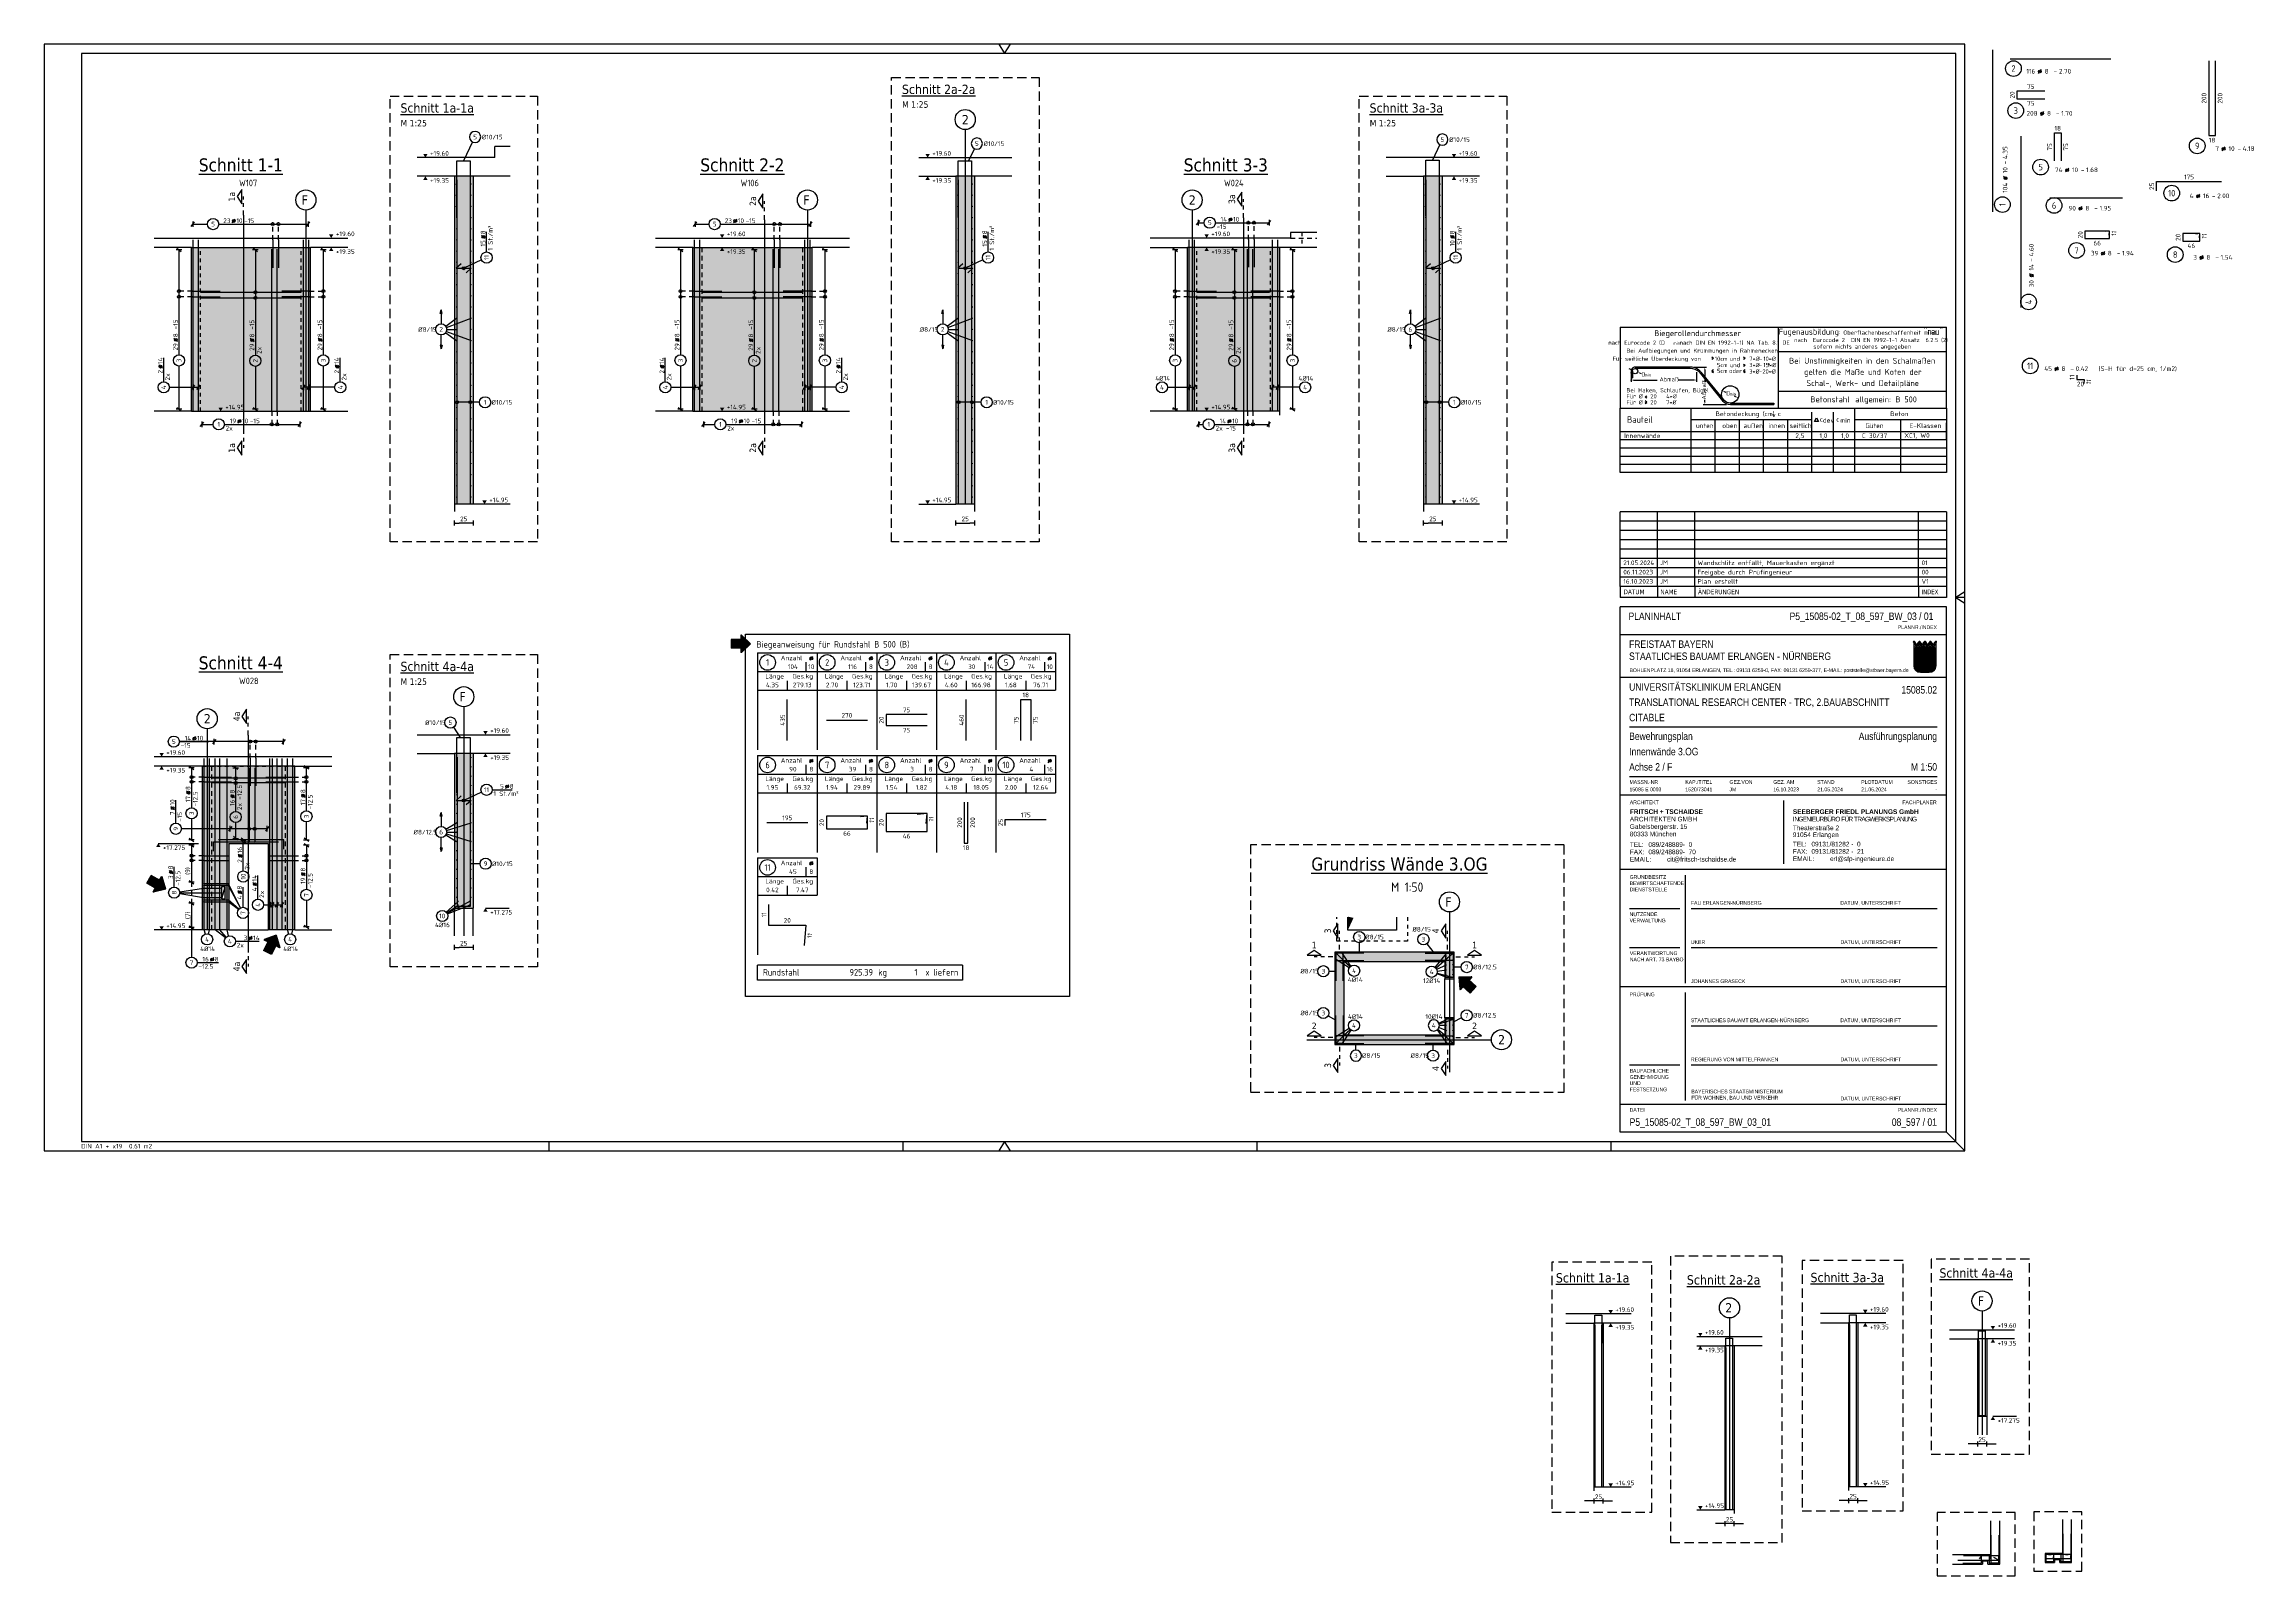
# Model space of a CAD drawing. Extents: x 0 to 59.2, y -11.4 to 29.7.
import ezdxf
from ezdxf.enums import TextEntityAlignment as Align

# ---------------------------------------------------------------- set-up
doc = ezdxf.new("R2010")
doc.units = 0
doc.header["$LTSCALE"] = 0.5
for name, pattern in [('AUSGEZOGEN', [1000.01, 1000, 0.01]), ('DASHDOTSMALL', [1.05, 0.5, -0.25, 0.05, -0.25]), ('DOT', [0.175, 0.05, -0.125]), ('HIDDEN', [0.375, 0.25, -0.125]), ('PUNKT', [0.175, 0.05, -0.125]), ('STRICHLINIE', [0.75, 0.5, -0.25]), ('STRICHPUNKT2', [0.55, 0.25, -0.125, 0.05, -0.125]), ('VERDECKT', [0.375, 0.25, -0.125])]:
    doc.linetypes.add(name, pattern=pattern)
for name, color, linetype in [('40 A Plankopf Text F+T', 7, 'Continuous'), ('ACHSEN', 7, 'Continuous'), ('AFU', 7, 'Continuous'), ('BET-ANS', 7, 'Continuous'), ('BETON', 7, 'Continuous'), ('DD', 7, 'Continuous'), ('DETAIL', 7, 'Continuous'), ('DRUEBER', 7, 'Continuous'), ('grau_dunkel', 7, 'Continuous'), ('grau_hell', 7, 'Continuous'), ('grau_mittel', 7, 'Continuous'), ('HILFE', 7, 'Continuous'), ('index', 7, 'Continuous'), ('koten', 7, 'Continuous'), ('MASSE', 7, 'Continuous'), ('OBJEKT', 7, 'Continuous'), ('RAHMEN', 7, 'Continuous'), ('RND', 7, 'Continuous'), ('RND_BILD', 7, 'Continuous'), ('SCHATTEN', 7, 'Continuous'), ('SCHNITTE', 7, 'Continuous'), ('SFP_Achsen', 7, 'Continuous'), ('STEMPEL', 7, 'Continuous'), ('TEXT', 7, 'Continuous'), ('VERDECKT', 7, 'Continuous')]:
    doc.layers.add(name, color=color, linetype=linetype)
doc.layers.add('NOPLOT', color=7, linetype='Continuous', plot=False)
doc.styles.add('ERSTELLTER_STIL_3', font='arial.ttf')
doc.styles.add('ERSTELLTER_STIL_4', font='arialbd.ttf')
doc.styles.add('helv', font='tahoma.ttf')
doc.styles.add('plankopf_ArialN', font='ARIALN.TTF')
doc.styles.add('txt', font='isocp.shx')
doc.linetypes.add('AFU_50K', pattern='A,0.15,["/",Standard,S=0.2,R=0,X=-0.01,Y=-0.1],0.07,["/",Standard,S=0.2,R=0,X=-0.01,Y=-0.1],0.15', length=0.37)
doc.linetypes.add('AFU_50L', pattern='A,0.75,["/",Standard,S=0.2,R=0,X=-0.01,Y=-0.1],0.07,["/",Standard,S=0.2,R=0,X=-0.01,Y=-0.1],0.75', length=1.57)
doc.dimstyles.new('DOT_I', dxfattribs={"dimscale": 0.5, "dimtxt": 0.25, "dimasz": 0.25, "dimexe": 0.1, "dimexo": 0.3, "dimgap": 0.1, "dimtad": 1, "dimdec": 3, "dimzin": 3, "dimtxsty": 'txt', "dimblk": 'DOT', "dimblk1": 'DOT', "dimblk2": 'DOT', "dimsah": 1, "dimcen": 0.1, "dimse1": 1, "dimse2": 1, "dimazin": 0, "dimtfac": 1, "dimtdec": 4, "dimtix": 1, "dimtmove": 2, "dimatfit": 3, "dimfxl": 0, "dimtvp": 1, "dimtolj": 1, "dimtzin": 0, "dimarcsym": 0})
pattern_1 = [(0, (-322.07857, -163.97815), (8e-17, 0.254), [])]

# ---------------------------------------------------------------- blocks, each defined once
blk = doc.blocks.new('Bundeslandwappen')
at = {"lineweight": 9, "true_color": 0xffffff}
for points in [[(-5.8, 16.5), (-6, 16.5), (-6, 16.3), (-5.8, 16.3)], [(-5.1, 15.7), (-5.3, 15.7), (-5.3, 15.5), (-5.1, 15.5)], [(-3.5, 15.7), (-3.7, 15.7), (-3.7, 15.5), (-3.5, 15.5)], [(-2.8, 16.5), (-3, 16.5), (-3, 16.3), (-2.8, 16.3)], [(-2.2, 15.7), (-2.4, 15.7), (-2.4, 15.5), (-2.2, 15.5)], [(-0.6, 15.7), (-0.8, 15.7), (-0.8, 15.5), (-0.6, 15.5)], [(0.1, 16.5), (-0.1, 16.5), (-0.1, 16.3), (0.1, 16.3)], [(0.8, 15.7), (0.6, 15.7), (0.6, 15.5), (0.8, 15.5)], [(2.4, 15.7), (2.2, 15.7), (2.2, 15.5), (2.4, 15.5)], [(3, 16.5), (2.8, 16.5), (2.8, 16.3), (3, 16.3)], [(3.7, 15.7), (3.5, 15.7), (3.5, 15.5), (3.7, 15.5)], [(5.3, 15.7), (5.1, 15.7), (5.1, 15.5), (5.3, 15.5)], [(6, 16.5), (5.8, 16.5), (5.8, 16.3), (6, 16.3)]]:
    blk.add_hatch(color=7, dxfattribs=at).paths.add_polyline_path(points)
at = {"true_color": 0xffffff}
for points in [[(-5.3, 12.6), (-5.7, 12.6), (-5.7, 12.2), (-5.1, 12)], [(-1.4, 10.7), (-5.1, 12), (-3.6, 8.4), (0.1, 7.1)], [(0.9, 12.6), (-2.2, 12.6), (-1.4, 10.7), (2.2, 9.4)], [(4, 12.6), (1.7, 12.6), (4.4, 11.6)], [(-3.6, 8.4), (-5.7, 9.2), (-5.7, 6.2), (-2.1, 4.9)], [(-5.7, 6.1), (-5.7, 3.7, 0.041392), (-5.7, 3.1), (-4.2, 2.6)], [(-0.6, 1.3), (-4.2, 2.6), (-3.3, 0.4, 0.073774), (-2.3, 0.3), (-0.1, 0.3)], [(1.6, 3.6), (-2.1, 4.9), (-0.6, 1.3), (2.4, 0.3, 0.043654), (2.9, 0.4)], [(3.7, 5.8), (0.1, 7.1), (1.6, 3.6), (5.2, 2.3)], [(5.7, 8.1), (2.2, 9.4), (3.7, 5.8), (5.7, 5.1)], [(5.7, 11.2), (4.4, 11.6), (5.7, 8.5)]]:
    blk.add_hatch(color=7, dxfattribs=at).paths.add_polyline_path(points)
at = {"lineweight": 9}
h = blk.add_hatch(dxfattribs=at)
h.set_pattern_fill('ANSI31', color=256, scale=0.08, angle=315, style=0)
h.set_pattern_definition(pattern_1)
h.paths.add_polyline_path([(-5.1, 12), (-5.7, 12.2), (-5.7, 9.2), (-3.6, 8.4)])
h = blk.add_hatch(dxfattribs=at)
h.set_pattern_fill('ANSI31', color=256, scale=0.08, angle=315, style=0)
h.set_pattern_definition(pattern_1)
h.paths.add_polyline_path([(-2.2, 12.6), (-5.3, 12.6), (-5.1, 12), (-1.4, 10.7)])
h = blk.add_hatch(dxfattribs=at)
h.set_pattern_fill('ANSI31', color=256, scale=0.08, angle=315, style=0)
h.set_pattern_definition(pattern_1)
h.paths.add_polyline_path([(4.4, 11.6), (1.7, 12.6), (0.9, 12.6), (2.2, 9.4), (5.7, 8.1), (5.7, 8.5)])
h = blk.add_hatch(dxfattribs=at)
h.set_pattern_fill('ANSI31', color=256, scale=0.08, angle=315, style=0)
h.set_pattern_definition(pattern_1)
h.paths.add_polyline_path([(5.7, 12.6), (4, 12.6), (4.4, 11.6), (5.7, 11.2)])
h = blk.add_hatch(dxfattribs=at)
h.set_pattern_fill('ANSI31', color=256, scale=0.08, angle=315, style=0)
h.set_pattern_definition(pattern_1)
h.paths.add_polyline_path([(-2.1, 4.9), (-5.7, 6.2), (-5.7, 6.1), (-4.2, 2.6), (-0.6, 1.3)])
h = blk.add_hatch(dxfattribs=at)
h.set_pattern_fill('ANSI31', color=256, scale=0.08, angle=315, style=0)
h.set_pattern_definition(pattern_1)
h.paths.add_polyline_path([(-4.2, 2.6), (-5.7, 3.1, 0.285055), (-3.3, 0.4)])
h = blk.add_hatch(dxfattribs=at)
h.set_pattern_fill('ANSI31', color=256, scale=0.08, angle=315, style=0)
h.set_pattern_definition(pattern_1)
h.paths.add_polyline_path([(0.1, 7.1), (-3.6, 8.4), (-2.1, 4.9), (1.6, 3.6)])
h = blk.add_hatch(dxfattribs=at)
h.set_pattern_fill('ANSI31', color=256, scale=0.08, angle=315, style=0)
h.set_pattern_definition(pattern_1)
h.paths.add_polyline_path([(2.2, 9.4), (-1.4, 10.7), (0.1, 7.1), (3.7, 5.8)])
h = blk.add_hatch(dxfattribs=at)
h.set_pattern_fill('ANSI31', color=256, scale=0.08, angle=315, style=0)
h.set_pattern_definition(pattern_1)
h.paths.add_polyline_path([(-0.6, 1.3), (-0.1, 0.3), (2.3, 0.3, 0.004354), (2.4, 0.3)])
h = blk.add_hatch(dxfattribs=at)
h.set_pattern_fill('ANSI31', color=256, scale=0.08, angle=315, style=0)
h.set_pattern_definition(pattern_1)
h.paths.add_polyline_path([(5.3, 2.1), (5.2, 2.3), (1.6, 3.6), (2.9, 0.4, 0.22704)])
h = blk.add_hatch(dxfattribs=at)
h.set_pattern_fill('ANSI31', color=256, scale=0.08, angle=315, style=0)
h.set_pattern_definition(pattern_1)
h.paths.add_polyline_path([(5.7, 5.1), (3.7, 5.8), (5.2, 2.3), (5.4, 2.2, 0.111178), (5.7, 3.7)])
for p, q in [((-6, 16.1), (-6, 3.7)), ((-6, 13.3), (6, 13.3)), ((-6, 12.9), (6, 12.9)), ((-5.7, 12.6), (-5.7, 3.7)), ((-5.7, 12.6), (5.7, 12.6)), ((-5.7, 12.2), (5.7, 8.1)), ((-5.6, 16.6), (-5.6, 16.7)), ((-5.6, 15), (-5.6, 15.2)), ((-5.3, 15.2), (-5.3, 15)), ((-4.7, 14.5), (-5.3, 14.5)), ((-5.3, 12.6), (-0.1, 0.3)), ((-4.1, 14.5), (-3.5, 14.5)), ((-3.5, 15.2), (-3.5, 15)), ((-3.4, 13.9), (-2.9, 14.2)), ((-2.9, 13.6), (-3.4, 13.9)), ((-3.2, 16.6), (-3.2, 16.7)), ((-3.2, 15), (-3.2, 15.2)), ((-2.9, 15.6), (-2.9, 14.5)), ((-2.9, 14.2), (-2.5, 13.9)), ((-2.5, 13.9), (-2.9, 13.6)), ((-2.7, 16.6), (-2.7, 16.7)), ((-2.7, 15), (-2.7, 15.2)), ((-2.4, 15.2), (-2.4, 15)), ((-1.7, 14.5), (-2.3, 14.5)), ((-2.2, 12.6), (2.9, 0.4)), ((-1.2, 14.5), (-0.6, 14.5)), ((-0.5, 15.2), (-0.5, 15)), ((0, 14.2), (-0.4, 13.9)), ((-0.4, 13.9), (0, 13.6)), ((-0.3, 16.6), (-0.2, 16.7)), ((-0.2, 15), (-0.2, 15.2)), ((0, 15.6), (0, 14.5)), ((0.4, 13.9), (0, 14.2)), ((0, 13.6), (0.4, 13.9)), ((0.3, 16.6), (0.2, 16.7)), ((0.2, 15), (0.2, 15.2)), ((0.5, 15.2), (0.5, 15)), ((1.2, 14.5), (0.6, 14.5)), ((0.9, 12.6), (5.3, 2.1)), ((1.7, 14.5), (2.3, 14.5)), ((1.7, 12.6), (5.7, 11.2)), ((2.4, 15.2), (2.4, 15)), ((2.9, 14.2), (2.5, 13.9)), ((2.5, 13.9), (2.9, 13.6)), ((2.7, 16.6), (2.7, 16.7)), ((2.7, 15), (2.7, 15.2)), ((2.9, 15.6), (2.9, 14.5)), ((3.4, 13.9), (2.9, 14.2)), ((2.9, 13.6), (3.4, 13.9)), ((3.2, 16.6), (3.2, 16.7)), ((3.2, 15), (3.2, 15.2)), ((3.5, 15.2), (3.5, 15)), ((4.1, 14.5), (3.5, 14.5)), ((4, 12.6), (5.7, 8.5)), ((4.7, 14.5), (5.3, 14.5)), ((5.3, 15.2), (5.3, 15)), ((5.6, 16.6), (5.6, 16.7)), ((5.6, 15), (5.6, 15.2)), ((5.7, 3.7), (5.7, 12.6)), ((6, 3.7), (6, 16.1)), ((-5.7, 9.2), (5.7, 5.1)), ((-5.7, 6.2), (5.4, 2.2)), ((-5.7, 6.1), (-3.3, 0.4)), ((-5.7, 3.1), (2.4, 0.3)), ((-2.3, 0.3), (2.3, 0.3)), ((-2.3, 0), (2.3, 0))]:
    blk.add_line(p, q, dxfattribs=at)
for points in [[(-5.8, 16.3), (-6, 16.3), (-6, 16.5), (-5.8, 16.5)], [(-5.1, 15.5), (-5.3, 15.5), (-5.3, 15.7), (-5.1, 15.7)], [(-4.1, 13.7), (-4.8, 13.7), (-4.8, 14.1), (-4.1, 14.1)], [(-3.7, 15.5), (-3.5, 15.5), (-3.5, 15.7), (-3.7, 15.7)], [(-2.8, 16.3), (-3, 16.3), (-3, 16.5), (-2.8, 16.5)], [(-2.2, 15.5), (-2.4, 15.5), (-2.4, 15.7), (-2.2, 15.7)], [(-1.8, 13.7), (-1, 13.7), (-1, 14.1), (-1.8, 14.1)], [(-0.8, 15.5), (-0.6, 15.5), (-0.6, 15.7), (-0.8, 15.7)], [(0.1, 16.3), (-0.1, 16.3), (-0.1, 16.5), (0.1, 16.5)], [(0.8, 15.5), (0.6, 15.5), (0.6, 15.7), (0.8, 15.7)], [(1.8, 13.7), (1, 13.7), (1, 14.1), (1.8, 14.1)], [(2.2, 15.5), (2.4, 15.5), (2.4, 15.7), (2.2, 15.7)], [(3, 16.3), (2.8, 16.3), (2.8, 16.5), (3, 16.5)], [(3.7, 15.5), (3.5, 15.5), (3.5, 15.7), (3.7, 15.7)], [(4.1, 13.7), (4.8, 13.7), (4.8, 14.1), (4.1, 14.1)], [(5.1, 15.5), (5.3, 15.5), (5.3, 15.7), (5.1, 15.7)], [(5.8, 16.3), (6, 16.3), (6, 16.5), (5.8, 16.5)]]:
    blk.add_lwpolyline(points, close=True, dxfattribs=at)
for centre in [(-5.3, 13.9), (-3.7, 13.9), (-2.2, 13.9), (-0.7, 13.9), (0.7, 13.9), (2.2, 13.9), (3.7, 13.9), (5.3, 13.9)]:
    blk.add_circle(centre, 0.123, dxfattribs=at)
for centre, radius, start, end in [((-5.9, 16.5), 0.362, 44.6681, 253.1183), ((-5.7, 16.7), 0.05, 6.6615, 44.6681), ((-5.6, 16.6), 0.05, 186.6615, 265.6209), ((-5.6, 16.3), 0.281, 346.0232, 85.6209), ((-5.4, 16), 0.179, 74.7883, 15.1356), ((-5.5, 15.2), 0.157, 3.2756, 179.5521), ((-5.2, 15), 0.453, 182.8328, 261.3043), ((-5.4, 16.2), 0.05, 254.7883, 346.0232), ((-5.2, 16), 0.05, 93.0633, 195.1356), ((-5.3, 15.2), 0.191, 249.6358, 3.0857), ((-5.2, 15.9), 0.224, 350.9542, 93.0633), ((-5, 15.2), 0.05, 82.9467, 183.0857), ((-5, 15.5), 0.249, 262.9467, 77.8855), ((-4.9, 15.8), 0.05, 170.9542, 257.8855), ((-4.6, 14.9), 0.224, 71.4, 0), ((-4.7, 14.9), 0.312, 275.9649, 353.9773), ((-4.4, 15.2), 0.208, 317.0775, 222.9225), ((-4.2, 14.9), 0.224, 180, 108.6), ((-4.1, 14.9), 0.312, 186.0227, 264.0351), ((-3.8, 15.5), 0.249, 102.1145, 277.0533), ((-3.9, 15.8), 0.05, 282.1145, 9.0458), ((-3.6, 15.9), 0.224, 86.9367, 189.0458), ((-3.8, 15.2), 0.05, 356.9143, 97.0533), ((-3.5, 15.2), 0.191, 176.9143, 290.3642), ((-3.4, 16), 0.179, 164.8644, 105.2117), ((-3.6, 16), 0.05, 344.8644, 86.9367), ((-3.2, 16.3), 0.281, 94.3791, 193.9768), ((-3.4, 16.2), 0.05, 193.9768, 285.2117), ((-3.3, 15.2), 0.157, 0.4479, 176.7244), ((-3.6, 15), 0.453, 278.6957, 357.1672), ((-2.9, 16.6), 0.264, 24.0166, 155.3409), ((-3.1, 16.7), 0.05, 155.2288, 173.3385), ((-3.2, 16.6), 0.05, 274.3791, 353.3385), ((-2.7, 16.7), 0.05, 6.6615, 24.0166), ((-2.6, 16.6), 0.05, 186.6615, 265.6209), ((-2.5, 16), 0.179, 74.7883, 15.1356), ((-2.6, 15.2), 0.157, 3.2756, 179.5521), ((-2.3, 15), 0.453, 182.8328, 261.3043), ((-2.7, 16.3), 0.281, 346.0232, 85.6209), ((-2.4, 16.2), 0.05, 254.7883, 346.0232), ((-2.3, 15.2), 0.191, 249.6358, 3.0857), ((-2.3, 15.9), 0.224, 350.9542, 93.0633), ((-2.3, 16), 0.05, 93.0633, 195.1356), ((-2.1, 15.5), 0.249, 262.9467, 77.8855), ((-2.1, 15.2), 0.05, 82.9467, 183.0857), ((-2, 15.8), 0.05, 170.9542, 257.8855), ((-1.7, 14.9), 0.224, 71.4, 0), ((-1.5, 15.2), 0.208, 317.0775, 222.9225), ((-1.8, 14.9), 0.312, 275.9649, 353.9773), ((-1.2, 14.9), 0.224, 180, 108.6), ((-1.2, 14.9), 0.312, 186.0227, 264.0351), ((-0.9, 15.5), 0.249, 102.1145, 277.0533), ((-0.7, 15.9), 0.224, 86.9367, 189.0458), ((-0.9, 15.8), 0.05, 282.1145, 9.0458), ((-0.8, 15.2), 0.05, 356.9143, 97.0533), ((-0.6, 15.2), 0.191, 176.9143, 290.3642), ((-0.7, 16), 0.05, 344.8644, 86.9367), ((-0.3, 16.3), 0.281, 94.3791, 193.9768), ((-0.4, 16), 0.179, 164.8644, 105.2117), ((-0.5, 16.2), 0.05, 193.9768, 285.2117), ((-0.7, 15), 0.453, 278.6957, 357.1672), ((-0.4, 15.2), 0.157, 0.4479, 176.7244), ((-0.3, 16.6), 0.05, 274.3791, 353.3385), ((0, 16.6), 0.264, 24.0166, 155.3409), ((-0.2, 16.7), 0.05, 155.2288, 173.3385), ((0.2, 16.7), 0.05, 6.6615, 24.0166), ((0.4, 15.2), 0.157, 3.2756, 179.5521), ((0.7, 15), 0.453, 182.8328, 261.3043), ((0.3, 16.6), 0.05, 186.6615, 265.6209), ((0.3, 16.3), 0.281, 346.0232, 85.6209), ((0.4, 16), 0.179, 74.7883, 15.1356), ((0.5, 16.2), 0.05, 254.7883, 346.0232), ((0.6, 15.2), 0.191, 249.6358, 3.0857), ((0.7, 16), 0.05, 93.0633, 195.1356), ((0.7, 15.9), 0.224, 350.9542, 93.0633), ((0.8, 15.2), 0.05, 82.9467, 183.0857), ((0.9, 15.5), 0.249, 262.9467, 77.8855), ((0.9, 15.8), 0.05, 170.9542, 257.8855), ((1.2, 14.9), 0.224, 71.4, 0), ((1.2, 14.9), 0.312, 275.9649, 353.9773), ((1.5, 15.2), 0.208, 317.0775, 222.9225), ((1.7, 14.9), 0.224, 180, 108.6), ((1.8, 14.9), 0.312, 186.0227, 264.0351), ((2.1, 15.5), 0.249, 102.1145, 277.0533), ((2.3, 15.9), 0.224, 86.9367, 189.0458), ((2, 15.8), 0.05, 282.1145, 9.0458), ((2.1, 15.2), 0.05, 356.9143, 97.0533), ((2.3, 15.2), 0.191, 176.9143, 290.3642), ((2.5, 16), 0.179, 164.8644, 105.2117), ((2.3, 16), 0.05, 344.8644, 86.9367), ((2.3, 15), 0.453, 278.6957, 357.1672), ((2.7, 16.3), 0.281, 94.3791, 193.9768), ((2.4, 16.2), 0.05, 193.9768, 285.2117), ((2.6, 15.2), 0.157, 0.4479, 176.7244), ((2.6, 16.6), 0.05, 274.3791, 353.3385), ((2.9, 16.6), 0.264, 24.0166, 155.3409), ((2.7, 16.7), 0.05, 155.2288, 173.3385), ((3.1, 16.7), 0.05, 6.6615, 24.0166), ((3.2, 16.6), 0.05, 186.6615, 265.6209), ((3.2, 16.3), 0.281, 346.0232, 85.6209), ((3.4, 16), 0.179, 74.7883, 15.1356), ((3.3, 15.2), 0.157, 3.2756, 179.5521), ((3.6, 15), 0.453, 182.8328, 261.3043), ((3.4, 16.2), 0.05, 254.7883, 346.0232), ((3.6, 16), 0.05, 93.0633, 195.1356), ((3.5, 15.2), 0.191, 249.6358, 3.0857), ((3.6, 15.9), 0.224, 350.9542, 93.0633), ((3.8, 15.2), 0.05, 82.9467, 183.0857), ((3.8, 15.5), 0.249, 262.9467, 77.8855), ((3.9, 15.8), 0.05, 170.9542, 257.8855), ((4.2, 14.9), 0.224, 71.4, 0), ((4.1, 14.9), 0.312, 275.9649, 353.9773), ((4.4, 15.2), 0.208, 317.0775, 222.9225), ((4.6, 14.9), 0.224, 180, 108.6), ((4.7, 14.9), 0.312, 186.0227, 264.0351), ((5, 15.5), 0.249, 102.1145, 277.0533), ((4.9, 15.8), 0.05, 282.1145, 9.0458), ((5.2, 15.9), 0.224, 86.9367, 189.0458), ((5, 15.2), 0.05, 356.9143, 97.0533), ((5.3, 15.2), 0.191, 176.9143, 290.3642), ((5.4, 16), 0.179, 164.8644, 105.2117), ((5.2, 16), 0.05, 344.8644, 86.9367), ((5.6, 16.3), 0.281, 94.3791, 193.9768), ((5.4, 16.2), 0.05, 193.9768, 285.2117), ((5.5, 15.2), 0.157, 0.4479, 176.7244), ((5.2, 15), 0.453, 278.6957, 357.1672), ((5.9, 16.5), 0.362, 286.8817, 135.3319), ((5.7, 16.7), 0.05, 135.3319, 173.3385), ((5.6, 16.6), 0.05, 274.3791, 353.3385), ((-2.3, 3.7), 3.7, 180, 270), ((-2.3, 3.7), 3.4, 180, 270), ((2.3, 3.7), 3.7, 270, 0), ((2.3, 3.7), 3.4, 270, 0)]:
    blk.add_arc(centre, radius, start, end, dxfattribs=at)
blk = doc.blocks.new('Plankopf_PU')
for p, q in [((-18.5, 25.4), (-18.5, 27.7)), ((-1, 27.7), (-18.5, 27.7)), ((-1, 27.7), (-18.5, 27.7)), ((-1, 25.4), (-1, 27.7)), ((-1, 25.4), (-18.5, 25.4)), ((-1, 25.4), (-18.5, 25.4)), ((-18.5, 19.1), (-18.5, 25.4)), ((-1, 19.1), (-1, 25.4)), ((-1.5, 22.75), (-18, 22.75)), ((-18.5, 15.1), (-18.5, 19.1)), ((-1, 19.1), (-18.5, 19.1)), ((-18, 20.1), (-1.5, 20.1)), ((-1, 15.1), (-1, 19.1)), ((-9.75, 18.8), (-9.75, 15.4)), ((-1, 15.1), (-18.5, 15.1)), ((-1, 15.1), (-18.5, 15.1)), ((-18.5, 8.8), (-18.5, 15.1)), ((-15, 9), (-15, 14.8)), ((-1, 8.8), (-1, 15.1)), ((-15.3, 13), (-18, 13)), ((-1.5, 13), (-14.7, 13)), ((-15.3, 10.9), (-18, 10.9)), ((-1.5, 10.9), (-14.7, 10.9)), ((-18.5, 2.5), (-18.5, 8.8)), ((-1, 8.8), (-18.5, 8.8)), ((-15, 2.7), (-15, 8.5)), ((-1, 2.5), (-1, 8.8)), ((-1.5, 6.7), (-14.7, 6.7)), ((-15.3, 4.6), (-18, 4.6)), ((-1.5, 4.6), (-14.7, 4.6)), ((-1, 2.5), (-18.5, 2.5)), ((-18.5, 1), (-18.5, 2.5)), ((-1, 2.5), (-18.5, 2.5)), ((-1, 1), (-1, 2.5)), ((-1, 1), (-18.5, 1))]:
    blk.add_line(p, q)
at = {"xscale": 0.1, "yscale": 0.1, "zscale": 0.1}
blk.add_blockref('Bundeslandwappen', (-2.15, 25.67), dxfattribs=at)
at = {"linetype": 'AUSGEZOGEN', "lineweight": 35, "style": 'plankopf_ArialN'}
for s, height, p in [('FREISTAAT BAYERN', 0.4, (-18.03, 27.4)), ('PRÜFUNG', 0.2, (-18.01, 8.5))]:
    blk.add_text(s, height=height, dxfattribs=at).set_placement(p, align=Align.TOP_LEFT)
blk.add_text('STAATLICHES BAUAMT ERLANGEN - NÜRNBERG', height=0.4, dxfattribs=at).set_placement((-18.03, 26.55), align=Align.MIDDLE_LEFT)
at = {"style": 'plankopf_ArialN'}
for s, p in [('BOHLENPLATZ 18, 91054 ERLANGEN, TEL.: 09131 6259-0, FAX: 09131 6259-377, E-MAIL: poststelle@stbaer.bayern.de', (-18.01, 25.7)), ('MASSN.-NR', (-18.01, 19.7)), ('KAP./TITEL', (-15.01, 19.7)), ('GEZ.VON', (-12.64, 19.7)), ('GEZ. AM', (-10.29, 19.7)), ('STAND', (-7.93, 19.7)), ('PLOTDATUM', (-5.57, 19.7)), ('FAU ERLANGEN-NÜRNBERG', (-14.71, 13.21)), ('DATUM, UNTERSCHRIFT', (-6.69, 13.21)), ('UKER', (-14.71, 11.11)), ('DATUM, UNTERSCHRIFT', (-6.68, 11.11)), ('JOHANNES GRASECK', (-14.7, 9.01)), ('DATUM, UNTERSCHRIFT', (-6.68, 9.01)), ('STAATLICHES BAUAMT ERLANGEN-NÜRNBERG', (-14.71, 6.91)), ('DATUM, UNTERSCHRIFT', (-6.69, 6.91)), ('REGIERUNG VON MITTELFRANKEN', (-14.71, 4.81)), ('DATUM, UNTERSCHRIFT', (-6.68, 4.81)), ('DATUM, UNTERSCHRIFT', (-6.68, 2.71)), ('DATEI', (-18, 2.1))]:
    blk.add_text(s, height=0.2, dxfattribs=at).set_placement(p)
for s, p in [('SONSTIGES', (-1.49, 19.7)), ('PLANNR./INDEX', (-1.5, 2.1))]:
    blk.add_text(s, height=0.2, dxfattribs=at).set_placement(p, align=Align.RIGHT)
at = {"linetype": 'AUSGEZOGEN', "lineweight": 35, "style": 'plankopf_ArialN'}
blk.add_text('ARCHITEKT', height=0.2, dxfattribs=at).set_placement((-17.99, 18.61))
blk.add_text('FACHPLANER', height=0.2, dxfattribs=at).set_placement((-1.52, 18.61), align=Align.RIGHT)
at = {"insert": (-5.57, 19.3), "char_height": 0.2, "attachment_point": 7, "style": 'plankopf_ArialN'}
blk.add_mtext('21.05.2024', dxfattribs=at)
at = {"char_height": 0.2, "attachment_point": 1, "style": 'plankopf_ArialN'}
for s, insert, width in [('GRUNDBESITZ\\PBEWIRTSCHAFTENDE DIENSTSTELLE', (-18, 14.8), 2.5), ('NUTZENDE^JVERWALTUNG', (-18, 12.8), 2.6984), ('VERANTWORTUNG  NACH ART. 73 BAYBO', (-17.99, 10.71), 2.6877), ('BAUFACHLICHE GENEHMIGUNG UND FESTSETZUNG', (-18, 4.4), 2.2311), ('BAYERISCHES STAATSMINISTERIUM ^JFÜR WOHNEN, BAU UND VERKEHR', (-14.69, 3.29), 9.2941)]:
    blk.add_mtext(s, dxfattribs=dict(at, insert=insert, width=width))
at = {"style": 'plankopf_ArialN'}
for tag, p in [('PROJEKTBEZEICHNUNGZ1', (-18.03, 24.58)), ('PROJEKTBEZEICHNUNGZ2', (-18.03, 23.76)), ('PROJEKTBEZEICHNUNGZ3', (-18.03, 22.94))]:
    blk.add_attdef(tag, text='', height=0.4, dxfattribs=at).set_placement(p, align=Align.BOTTOM_LEFT)
for tag, p in [('GEB.-NR', (-1.5, 24.95)), ('0.000X', (-1.51, 1.75))]:
    blk.add_attdef(tag, text='', height=0.4, dxfattribs=at).set_placement(p, align=Align.TOP_RIGHT)
for tag, p, height in [('PLANINHALTZ1', (-18.03, 22.06), 0.4), ('PLANINHALTZ2', (-18.03, 21.23), 0.4), ('PLANINHALTZ3', (-18.03, 20.41), 0.4), ('MASSN.-NR', (-18.01, 19.3), 0.2), ('KAPITEL/TITEL', (-15.01, 19.3), 0.2), ('GEZ_VON', (-12.64, 19.3), 0.2), ('GEZ_AM', (-10.29, 19.3), 0.2), ('STAND', (-7.93, 19.3), 0.2)]:
    blk.add_attdef(tag, p, '', height=height, dxfattribs=at)
for tag, height, p in [('PROJEKTKATEGORIE', 0.4, (-1.5, 21.23)), ('PLANUNGSPHASE', 0.4, (-1.5, 22.06)), ('MAßSTAB', 0.4, (-1.5, 20.41)), ('SONSTIGES', 0.2, (-1.5, 19.3))]:
    blk.add_attdef(tag, text='', height=height, dxfattribs=at).set_placement(p, align=Align.RIGHT)
at = {"layer": '40 A Plankopf Text F+T', "color": 7, "linetype": 'Continuous', "lineweight": 13, "char_height": 0.25, "attachment_point": 7}
for s, insert, style in [('\\A1;ARCHITEKTEN GMBH', (-17.99, 17.68), 'ERSTELLTER_STIL_3'), ('\\A1;FRITSCH + TSCHAIDSE ', (-17.99, 18.08), 'ERSTELLTER_STIL_4'), ('\\A1;SEEBERGER FRIEDL PLANUNGS GmbH', (-9.24, 18.08), 'ERSTELLTER_STIL_4'), ('\\A1;{\\T0.8;INGENIEURBÜRO FÜR TRAGWERKSPLANUNG}', (-9.24, 17.68), 'ERSTELLTER_STIL_3'), ('\\A1;Gabelsbergerstr. 15', (-17.99, 17.21), 'ERSTELLTER_STIL_3'), ('\\A1;80333 München', (-17.99, 16.88), 'ERSTELLTER_STIL_3'), ('\\A1;Theaterstraße 2', (-9.24, 17.21), 'ERSTELLTER_STIL_3'), ('\\A1;91054 Erlangen', (-9.24, 16.77), 'ERSTELLTER_STIL_3')]:
    blk.add_mtext(s, dxfattribs=dict(at, insert=insert, style=style))
at = {"layer": '40 A Plankopf Text F+T', "color": 7, "linetype": 'Continuous', "lineweight": 13, "char_height": 0.25, "attachment_point": 7, "line_spacing_factor": 0.945293, "style": 'ERSTELLTER_STIL_3'}
for s, insert in [('\\A1;TEL: ^I09131/81282 -  0\\PFAX: ^I09131/81282 -  21\\PEMAIL: ^Ierl@sfp-ingenieure.de', (-9.24, 15.48)), ('\\A1;TEL: ^I089/248889-  0\\PFAX: ^I089/248889-  70\\PEMAIL: ^Icit@fritsch-tschaidse.de', (-17.99, 15.48))]:
    blk.add_mtext(s, dxfattribs=dict(at, insert=insert))
blk = doc.blocks.new('Plankopf-ER')
at = {"layer": 'RAHMEN', "color": 7, "linetype": 'Continuous'}
for p, q in [((-0.5, 4.6), (-18, 4.6)), ((-18, 4.1), (-18, 4.6)), ((-0.5, 4.1), (-18, 4.1)), ((-18, 3.6), (-18, 4.1)), ((-0.5, 3.6), (-18, 3.6)), ((-18, 3.1), (-18, 3.6)), ((-16, 4.1), (-16, 4.6)), ((-16, 3.6), (-16, 4.1)), ((-16, 3.1), (-16, 3.6)), ((-14, 4.1), (-14, 4.6)), ((-14, 3.6), (-14, 4.1)), ((-14, 3.1), (-14, 3.6)), ((-2, 4.1), (-2, 4.6)), ((-2, 3.6), (-2, 4.1)), ((-2, 3.1), (-2, 3.6)), ((-0.5, 4.6), (-0.5, 4.1)), ((-0.5, 4.1), (-0.5, 3.6)), ((-0.5, 3.6), (-0.5, 3.1)), ((-0.5, 3.1), (-18, 3.1)), ((-18, 2.6), (-18, 3.1)), ((-0.5, 2.6), (-18, 2.6)), ((-18, 2.1), (-18, 2.6)), ((-16, 2.6), (-16, 3.1)), ((-16, 2.1), (-16, 2.6)), ((-14, 2.6), (-14, 3.1)), ((-14, 2.1), (-14, 2.6)), ((-2, 2.6), (-2, 3.1)), ((-2, 2.1), (-2, 2.6)), ((-0.5, 3.1), (-0.5, 2.6)), ((-0.5, 2.6), (-0.5, 2.1)), ((-0.5, 2.1), (-18, 2.1)), ((-18, 1.6), (-18, 2.1)), ((-0.5, 1.6), (-18, 1.6)), ((-18, 1.1), (-18, 1.6)), ((-16, 1.6), (-16, 2.1)), ((-16, 1.1), (-16, 1.6)), ((-14, 1.6), (-14, 2.1)), ((-14, 1.1), (-14, 1.6)), ((-2, 1.6), (-2, 2.1)), ((-2, 1.1), (-2, 1.6)), ((-0.5, 2.1), (-0.5, 1.6)), ((-0.5, 1.6), (-0.5, 1.1)), ((-0.5, 1.1), (-18, 1.1)), ((-18, 0.6), (-18, 1.1)), ((-0.5, 0.6), (-18, 0.6)), ((-18, 0.6), (-18, 0)), ((-0.5, 0), (-18, 0)), ((-16, 0.6), (-16, 1.1)), ((-16, 0.6), (-16, 0)), ((-14, 0.6), (-14, 1.1)), ((-14, 0.6), (-14, 0)), ((-2, 0.6), (-2, 1.1)), ((-2, 0.6), (-2, 0)), ((-0.5, 1.1), (-0.5, 0.6)), ((-0.5, 0.6), (-0.5, 0))]:
    blk.add_line(p, q, dxfattribs=at)
at = {"layer": 'RAHMEN', "color": 7, "linetype": 'Continuous', "style": 'txt'}
for tag, p in [('INDEX-D8', (-17.84, 4.24)), ('INDEX-D7', (-17.84, 3.74)), ('INDEX-N8', (-15.88, 4.24)), ('INDEX-N7', (-15.88, 3.74)), ('INDEX-X8', (-13.86, 4.24)), ('INDEX-X7', (-13.86, 3.74)), ('INDEX8', (-1.83, 4.24)), ('INDEX7', (-1.83, 3.74)), ('INDEX-D6', (-17.84, 3.24)), ('INDEX-D5', (-17.84, 2.74)), ('INDEX-D4', (-17.84, 2.24)), ('INDEX-N6', (-15.88, 3.24)), ('INDEX-N5', (-15.88, 2.74)), ('INDEX-N4', (-15.88, 2.24)), ('INDEX-X6', (-13.86, 3.24)), ('INDEX-X5', (-13.86, 2.74)), ('INDEX-X4', (-13.86, 2.24)), ('INDEX6', (-1.83, 3.24)), ('INDEX5', (-1.83, 2.74)), ('INDEX4', (-1.83, 2.24)), ('INDEX-D3', (-17.84, 1.74)), ('INDEX-D2', (-17.84, 1.24)), ('INDEX-N3', (-15.88, 1.74)), ('INDEX-N2', (-15.88, 1.24)), ('INDEX-X3', (-13.86, 1.74)), ('INDEX-X2', (-13.86, 1.24)), ('INDEX3', (-1.83, 1.74)), ('INDEX2', (-1.83, 1.24)), ('INDEX-D1', (-17.84, 0.74)), ('INDEX-N1', (-15.88, 0.74)), ('INDEX-X1', (-13.86, 0.74)), ('INDEX1', (-1.83, 0.74))]:
    blk.add_attdef(tag, p, '', height=0.25, dxfattribs=at)
at = {"layer": 'STEMPEL', "color": 7, "linetype": 'Continuous', "style": 'helv'}
for s, p in [('DATUM', (-17.83, 0.18)), ('NAME', (-15.85, 0.18)), ('ÄNDERUNGEN', (-13.83, 0.18))]:
    blk.add_text(s, height=0.25, dxfattribs=at).set_placement(p)
at = {"layer": 'STEMPEL', "color": 7, "linetype": 'Continuous', "style": 'helv', "width": 0.8}
blk.add_text('INDEX', height=0.25, dxfattribs=at).set_placement((-1.83, 0.18))
blk = doc.blocks.new('A1-19-0')
at = {"layer": 'RAHMEN'}
for p, q in [((103.1, 59.4), (0, 59.4)), ((0, 59.4), (0, 0)), ((103.1, 0), (103.1, 59.4)), ((0, 0), (103.1, 0))]:
    blk.add_line(p, q, dxfattribs=at)
at = {"layer": 'RAHMEN', "color": 7, "linetype": 'Continuous'}
for p, q in [((51.24, 59.4), (51.55, 58.9)), ((51.55, 58.9), (51.86, 59.4)), ((103.1, 30.01), (102.6, 29.7)), ((102.6, 29.7), (103.1, 29.39)), ((51.55, 0.5), (51.24, 0)), ((51.86, 0), (51.55, 0.5))]:
    blk.add_line(p, q, dxfattribs=at)
at = {"layer": 'RAHMEN', "color": 5}
for p, q in [((102.6, 58.9), (2, 58.9)), ((2, 58.9), (2, 0.5)), ((102.6, 0.5), (102.6, 58.9)), ((2, 0.5), (102.6, 0.5))]:
    blk.add_line(p, q, dxfattribs=at)
at = {"layer": 'RAHMEN', "color": 7}
for p, q in [((27.1, 0), (27.1, 0.5)), ((46.1, 0), (46.1, 0.5)), ((65.1, 0), (65.1, 0.5)), ((84.1, 0.5), (84.1, 0))]:
    blk.add_line(p, q, dxfattribs=at)
at = {"layer": 'RAHMEN', "color": 7, "style": 'txt'}
blk.add_text('DIN A1 + x19  0.61 m2', height=0.25, dxfattribs=at).set_placement((1.99, 0.13))
blk = doc.blocks.new('okrd_o')
at = {"layer": 'koten', "color": 7, "linetype": 'Continuous'}
blk.add_solid([(-0.12, 0.2), (0.12, 0.2), (0, 0)], dxfattribs=at)
at = {"layer": 'koten', "style": 'txt'}
blk.add_attdef('OKRD', (0.25, 0.1), '', height=0.25, dxfattribs=at)
blk = doc.blocks.new('okrd_u')
at = {"layer": 'koten', "color": 7, "linetype": 'Continuous'}
blk.add_solid([(-0.12, -0.2), (0.12, -0.2), (0, 0)], dxfattribs=at)
at = {"layer": 'koten', "style": 'txt'}
blk.add_attdef('OKRD', (0.25, -0.35), '', height=0.25, dxfattribs=at)
blk = doc.blocks.new('SCHN-2')
at = {"layer": 'SCHNITTE', "color": 6, "linetype": 'Continuous'}
blk.add_lwpolyline([(0.38, 0.09), (0, 0.34), (-0.38, 0.09)], close=True, dxfattribs=at)
at = {"layer": 'SCHNITTE', "color": 1, "linetype": 'DASHDOTSMALL', "style": 'helv'}
blk.add_attdef('SCHN-2', text='', height=0.35, dxfattribs=at).set_placement((0, 0.45), align=Align.CENTER)
blk = doc.blocks.new('DOT')
at = {"layer": 'MASSE', "color": 7, "linetype": 'Continuous'}
for p, q in [((0, 0), (-1, 0)), ((0, 0.54), (0, -0.54))]:
    blk.add_line(p, q, dxfattribs=at)
at = {"layer": 'MASSE', "color": 7, "linetype": 'Continuous', "const_width": 0.2}
blk.add_lwpolyline([(-0.1, 0, 1), (0.1, 0, 1)], format="xyb", close=True, dxfattribs=at)
blk = doc.blocks.new('*D23')
at = {"layer": 'Defpoints', "color": 0, "linetype": 'AUSGEZOGEN', "transparency": 16777216}
for p in [(45.105, -10.001), (45.105, -10.001), (45.355, -10.001)]:
    blk.add_point(p, dxfattribs=at)
at = {"layer": 'MASSE', "color": 0, "linetype": 'AUSGEZOGEN', "lineweight": -2, "transparency": 16777216}
for p, q in [((44.98, -10.001), (44.855, -10.001)), ((45.355, -10.001), (45.105, -10.001)), ((45.48, -10.001), (45.605, -10.001))]:
    blk.add_line(p, q, dxfattribs=at)
at = {"layer": 'MASSE', "color": 0, "linetype": 'AUSGEZOGEN', "lineweight": -2, "transparency": 16777216, "xscale": 0.125, "yscale": 0.125, "zscale": 0.125}
blk.add_blockref('DOT', (45.105, -10.001), dxfattribs=at)
at = {"layer": 'MASSE', "color": 0, "linetype": 'AUSGEZOGEN', "lineweight": -2, "transparency": 16777216, "xscale": 0.125, "yscale": 0.125, "zscale": 0.125, "rotation": 180}
blk.add_blockref('DOT', (45.355, -10.001), dxfattribs=at)
at = {"layer": 'MASSE', "color": 0, "linetype": 'AUSGEZOGEN', "transparency": 16777216, "insert": (45.23, -9.889), "char_height": 0.125, "attachment_point": 5, "style": 'txt'}
blk.add_mtext('\\A1;25', dxfattribs=at)
blk = doc.blocks.new('*D24')
at = {"layer": 'Defpoints', "color": 0, "linetype": 'AUSGEZOGEN', "transparency": 16777216}
for p in [(41.59, -9.391), (41.59, -9.391), (41.84, -9.391)]:
    blk.add_point(p, dxfattribs=at)
at = {"layer": 'MASSE', "color": 0, "linetype": 'AUSGEZOGEN', "lineweight": -2, "transparency": 16777216}
for p, q in [((41.465, -9.391), (41.34, -9.391)), ((41.84, -9.391), (41.59, -9.391)), ((41.965, -9.391), (42.09, -9.391))]:
    blk.add_line(p, q, dxfattribs=at)
at = {"layer": 'MASSE', "color": 0, "linetype": 'AUSGEZOGEN', "lineweight": -2, "transparency": 16777216, "xscale": 0.125, "yscale": 0.125, "zscale": 0.125}
blk.add_blockref('DOT', (41.59, -9.391), dxfattribs=at)
at = {"layer": 'MASSE', "color": 0, "linetype": 'AUSGEZOGEN', "lineweight": -2, "transparency": 16777216, "xscale": 0.125, "yscale": 0.125, "zscale": 0.125, "rotation": 180}
blk.add_blockref('DOT', (41.84, -9.391), dxfattribs=at)
at = {"layer": 'MASSE', "color": 0, "linetype": 'AUSGEZOGEN', "transparency": 16777216, "insert": (41.715, -9.279), "char_height": 0.125, "attachment_point": 5, "style": 'txt'}
blk.add_mtext('\\A1;25', dxfattribs=at)
blk = doc.blocks.new('*D25')
at = {"layer": 'Defpoints', "color": 0, "linetype": 'AUSGEZOGEN', "transparency": 16777216}
for p in [(48.423, -9.383), (48.423, -9.383), (48.673, -9.383)]:
    blk.add_point(p, dxfattribs=at)
at = {"layer": 'MASSE', "color": 0, "linetype": 'AUSGEZOGEN', "lineweight": -2, "transparency": 16777216}
for p, q in [((48.298, -9.383), (48.173, -9.383)), ((48.673, -9.383), (48.423, -9.383)), ((48.798, -9.383), (48.923, -9.383))]:
    blk.add_line(p, q, dxfattribs=at)
at = {"layer": 'MASSE', "color": 0, "linetype": 'AUSGEZOGEN', "lineweight": -2, "transparency": 16777216, "xscale": 0.125, "yscale": 0.125, "zscale": 0.125}
blk.add_blockref('DOT', (48.423, -9.383), dxfattribs=at)
at = {"layer": 'MASSE', "color": 0, "linetype": 'AUSGEZOGEN', "lineweight": -2, "transparency": 16777216, "xscale": 0.125, "yscale": 0.125, "zscale": 0.125, "rotation": 180}
blk.add_blockref('DOT', (48.673, -9.383), dxfattribs=at)
at = {"layer": 'MASSE', "color": 0, "linetype": 'AUSGEZOGEN', "transparency": 16777216, "insert": (48.548, -9.27), "char_height": 0.125, "attachment_point": 5, "style": 'txt'}
blk.add_mtext('\\A1;25', dxfattribs=at)
blk = doc.blocks.new('*D26')
at = {"layer": 'Defpoints', "color": 0, "linetype": 'AUSGEZOGEN', "transparency": 16777216}
for p in [(51.883, -7.861), (51.883, -7.861), (52.133, -7.861)]:
    blk.add_point(p, dxfattribs=at)
at = {"layer": 'MASSE', "color": 0, "linetype": 'AUSGEZOGEN', "lineweight": -2, "transparency": 16777216}
for p, q in [((51.758, -7.861), (51.633, -7.861)), ((52.133, -7.861), (51.883, -7.861)), ((52.258, -7.861), (52.383, -7.861))]:
    blk.add_line(p, q, dxfattribs=at)
at = {"layer": 'MASSE', "color": 0, "linetype": 'AUSGEZOGEN', "lineweight": -2, "transparency": 16777216, "xscale": 0.125, "yscale": 0.125, "zscale": 0.125}
blk.add_blockref('DOT', (51.883, -7.861), dxfattribs=at)
at = {"layer": 'MASSE', "color": 0, "linetype": 'AUSGEZOGEN', "lineweight": -2, "transparency": 16777216, "xscale": 0.125, "yscale": 0.125, "zscale": 0.125, "rotation": 180}
blk.add_blockref('DOT', (52.133, -7.861), dxfattribs=at)
at = {"layer": 'MASSE', "color": 0, "linetype": 'AUSGEZOGEN', "transparency": 16777216, "insert": (52.008, -7.748), "char_height": 0.125, "attachment_point": 5, "style": 'txt'}
blk.add_mtext('\\A1;25', dxfattribs=at)
blk = doc.blocks.new('RND_AUSZ')
at = {"layer": 'RND', "color": 7, "linetype": 'Continuous'}
blk.add_line((1.34, 0.26), (1.51, 0.47), dxfattribs=at)
at = {"layer": 'RND', "color": 1, "linetype": 'Continuous'}
blk.add_circle((0, 0.52), 0.42, dxfattribs=at)
at = {"layer": 'RND', "color": 7, "linetype": 'Continuous'}
blk.add_circle((1.42, 0.36), 0.075, dxfattribs=at)
at = {"layer": 'RND', "color": 7, "linetype": 'Continuous', "style": 'txt'}
blk.add_text('-', height=0.25, dxfattribs=at).set_placement((2.16, 0.25))
for tag, p in [('WIEOFT', (-0.54, 0.25)), ('STK', (1.17, 0.25))]:
    blk.add_attdef(tag, text='', height=0.25, dxfattribs=at).set_placement(p, align=Align.RIGHT)
at = {"layer": 'RND', "color": 1, "linetype": 'Continuous', "style": 'txt'}
blk.add_attdef('POS', text='', height=0.35, dxfattribs=at).set_placement((0, 0.52), align=Align.MIDDLE)
at = {"layer": 'RND', "color": 7, "linetype": 'Continuous', "style": 'txt'}
for tag, p in [('DS', (1.68, 0.25)), ('LANG', (2.44, 0.25)), ('TEXT', (3.67, 0.25))]:
    blk.add_attdef(tag, p, '', height=0.25, dxfattribs=at)
blk = doc.blocks.new('lei_gre')
at = {"layer": 'RND', "color": 7, "linetype": 'Continuous'}
for p, q in [((-0.09, -0.12), (0.09, 0.12)), ((0, 0.15), (0, -0.15))]:
    blk.add_line(p, q, dxfattribs=at)
blk = doc.blocks.new('RND_LEI')
at = {"layer": 'RND', "color": 7, "linetype": 'Continuous'}
blk.add_line((1.02, 0.07), (1.19, 0.27), dxfattribs=at)
for centre, radius in [((0, 0), 0.3), ((1.11, 0.17), 0.075)]:
    blk.add_circle(centre, radius, dxfattribs=at)
at = {"layer": 'RND', "color": 7, "linetype": 'Continuous', "style": 'txt'}
blk.add_attdef('POSL', text='', height=0.25, dxfattribs=at).set_placement((0, 0), align=Align.MIDDLE)
blk.add_attdef('ANZ', text='', height=0.25, dxfattribs=at).set_placement((0.93, 0.06), align=Align.RIGHT)
for tag, p in [('DUM', (1.25, 0.06)), ('ABSTD', (1.67, 0.06)), ('POSTXT', (0.37, -0.33))]:
    blk.add_attdef(tag, p, '', height=0.25, dxfattribs=at)
blk = doc.blocks.new('*D32')
at = {"layer": 'Defpoints', "color": 0, "linetype": 'AUSGEZOGEN', "transparency": 16777216}
for p in [(11.011, 16.849), (11.011, 16.849), (11.511, 16.849)]:
    blk.add_point(p, dxfattribs=at)
at = {"layer": 'MASSE', "color": 0, "linetype": 'AUSGEZOGEN', "lineweight": -2, "transparency": 16777216}
blk.add_line((11.386, 16.849), (11.136, 16.849), dxfattribs=at)
at = {"layer": 'MASSE', "color": 0, "linetype": 'AUSGEZOGEN', "lineweight": -2, "transparency": 16777216, "xscale": 0.125, "yscale": 0.125, "zscale": 0.125, "rotation": 180}
blk.add_blockref('DOT', (11.011, 16.849), dxfattribs=at)
at = {"layer": 'MASSE', "color": 0, "linetype": 'AUSGEZOGEN', "lineweight": -2, "transparency": 16777216, "xscale": 0.125, "yscale": 0.125, "zscale": 0.125}
blk.add_blockref('DOT', (11.511, 16.849), dxfattribs=at)
at = {"layer": 'MASSE', "color": 0, "linetype": 'AUSGEZOGEN', "transparency": 16777216, "insert": (11.261, 16.961), "char_height": 0.125, "attachment_point": 5, "style": 'txt'}
blk.add_mtext('\\A1;25', dxfattribs=at)
blk = doc.blocks.new('RND_HIN')
at = {"layer": 'RND', "color": 7, "linetype": 'Continuous'}
blk.add_circle((0, 0), 0.3, dxfattribs=at)
at = {"layer": 'RND', "color": 7, "linetype": 'Continuous', "style": 'txt'}
blk.add_attdef('POSI', text='', height=0.25, dxfattribs=at).set_placement((0, 0), align=Align.MIDDLE)
blk = doc.blocks.new('Pfeillinie')
at = {"layer": 'TEXT', "linetype": 'Continuous'}
blk.add_hatch(color=7, dxfattribs=at).paths.add_polyline_path([(0, 0), (-0.8, 0.2), (-0.8, 0), (-0.8, -0.2)])
at = {"layer": 'TEXT', "color": 7, "linetype": 'Continuous'}
for p, q in [((-0.8, 0), (-0.8, 0.2)), ((-0.8, 0.2), (0, 0)), ((-0.8, 0), (-0.8, -0.2)), ((-0.8, -0.2), (0, 0))]:
    blk.add_line(p, q, dxfattribs=at)
blk = doc.blocks.new('*D33')
at = {"layer": 'Defpoints', "color": 0, "linetype": 'AUSGEZOGEN', "transparency": 16777216}
for p in [(24.47, 16.849), (24.97, 16.849), (24.97, 16.849)]:
    blk.add_point(p, dxfattribs=at)
at = {"layer": 'MASSE', "color": 0, "linetype": 'AUSGEZOGEN', "lineweight": -2, "transparency": 16777216}
blk.add_line((24.595, 16.849), (24.845, 16.849), dxfattribs=at)
at = {"layer": 'MASSE', "color": 0, "linetype": 'AUSGEZOGEN', "lineweight": -2, "transparency": 16777216, "xscale": 0.125, "yscale": 0.125, "zscale": 0.125, "rotation": 180}
blk.add_blockref('DOT', (24.47, 16.849), dxfattribs=at)
at = {"layer": 'MASSE', "color": 0, "linetype": 'AUSGEZOGEN', "lineweight": -2, "transparency": 16777216, "xscale": 0.125, "yscale": 0.125, "zscale": 0.125}
blk.add_blockref('DOT', (24.97, 16.849), dxfattribs=at)
at = {"layer": 'MASSE', "color": 0, "linetype": 'AUSGEZOGEN', "transparency": 16777216, "insert": (24.72, 16.961), "char_height": 0.125, "attachment_point": 5, "style": 'txt'}
blk.add_mtext('\\A1;25', dxfattribs=at)
blk = doc.blocks.new('*D34')
at = {"layer": 'Defpoints', "color": 0, "linetype": 'AUSGEZOGEN', "transparency": 16777216}
for p in [(37.02, 16.849), (37.02, 16.849), (37.52, 16.849)]:
    blk.add_point(p, dxfattribs=at)
at = {"layer": 'MASSE', "color": 0, "linetype": 'AUSGEZOGEN', "lineweight": -2, "transparency": 16777216}
blk.add_line((37.395, 16.849), (37.145, 16.849), dxfattribs=at)
at = {"layer": 'MASSE', "color": 0, "linetype": 'AUSGEZOGEN', "lineweight": -2, "transparency": 16777216, "xscale": 0.125, "yscale": 0.125, "zscale": 0.125, "rotation": 180}
blk.add_blockref('DOT', (37.02, 16.849), dxfattribs=at)
at = {"layer": 'MASSE', "color": 0, "linetype": 'AUSGEZOGEN', "lineweight": -2, "transparency": 16777216, "xscale": 0.125, "yscale": 0.125, "zscale": 0.125}
blk.add_blockref('DOT', (37.52, 16.849), dxfattribs=at)
at = {"layer": 'MASSE', "color": 0, "linetype": 'AUSGEZOGEN', "transparency": 16777216, "insert": (37.27, 16.961), "char_height": 0.125, "attachment_point": 5, "style": 'txt'}
blk.add_mtext('\\A1;25', dxfattribs=at)
blk = doc.blocks.new('*D35')
at = {"layer": 'Defpoints', "color": 0, "linetype": 'AUSGEZOGEN', "transparency": 16777216}
for p in [(11.011, 5.462), (11.011, 5.462), (11.511, 5.462)]:
    blk.add_point(p, dxfattribs=at)
at = {"layer": 'MASSE', "color": 0, "linetype": 'AUSGEZOGEN', "lineweight": -2, "transparency": 16777216}
blk.add_line((11.386, 5.462), (11.136, 5.462), dxfattribs=at)
at = {"layer": 'MASSE', "color": 0, "linetype": 'AUSGEZOGEN', "lineweight": -2, "transparency": 16777216, "xscale": 0.125, "yscale": 0.125, "zscale": 0.125, "rotation": 180}
blk.add_blockref('DOT', (11.011, 5.462), dxfattribs=at)
at = {"layer": 'MASSE', "color": 0, "linetype": 'AUSGEZOGEN', "lineweight": -2, "transparency": 16777216, "xscale": 0.125, "yscale": 0.125, "zscale": 0.125}
blk.add_blockref('DOT', (11.511, 5.462), dxfattribs=at)
at = {"layer": 'MASSE', "color": 0, "linetype": 'AUSGEZOGEN', "transparency": 16777216, "insert": (11.261, 5.574), "char_height": 0.125, "attachment_point": 5, "style": 'txt'}
blk.add_mtext('\\A1;25', dxfattribs=at)
blk = doc.blocks.new('RND_LIS2')
at = {"layer": 'RND', "color": 3, "linetype": 'Continuous'}
for p, q in [((0, 0), (0, -5.2)), ((0, 0), (3.2, 0)), ((3.2, 0), (3.2, -2)), ((0, -1), (3.2, -1)), ((2.6, -0.5), (2.6, -1)), ((0, -2), (3.2, -2)), ((1.6, -1.5), (1.6, -2))]:
    blk.add_line(p, q, dxfattribs=at)
at = {"layer": 'RND', "color": 7, "linetype": 'Continuous'}
blk.add_line((2.81, -0.39), (2.97, -0.19), dxfattribs=at)
at = {"layer": 'RND', "color": 1, "linetype": 'Continuous'}
blk.add_circle((0.54, -0.51), 0.42, dxfattribs=at)
at = {"layer": 'RND', "color": 7, "linetype": 'Continuous'}
blk.add_circle((2.89, -0.29), 0.075, dxfattribs=at)
at = {"layer": 'RND', "color": 7, "linetype": 'Continuous', "style": 'txt'}
for s, p in [('Länge', (0.42, -1.37)), ('Anzahl', (1.25, -0.39)), ('Ges.kg', (1.87, -1.37))]:
    blk.add_text(s, height=0.25, dxfattribs=at).set_placement(p)
at = {"layer": 'RND', "color": 1, "linetype": 'Continuous', "style": 'txt'}
blk.add_attdef('POS1', text='', height=0.35, dxfattribs=at).set_placement((0.54, -0.51), align=Align.MIDDLE)
at = {"layer": 'RND', "color": 7, "linetype": 'Continuous', "style": 'txt'}
for tag, p in [('STK1', (1.9, -0.86)), ('DS1', (2.89, -0.86)), ('LANG1', (0.8, -1.84)), ('GEW', (2.4, -1.84))]:
    blk.add_attdef(tag, text='', height=0.25, dxfattribs=at).set_placement(p, align=Align.CENTER)
blk = doc.blocks.new('RND_SUM')
at = {"layer": 'RND', "color": 5, "linetype": 'Continuous'}
for p, q in [((0, 0), (0, 0.8)), ((11, 0.8), (0, 0.8)), ((11, 0), (0, 0)), ((11, 0.8), (11, 0))]:
    blk.add_line(p, q, dxfattribs=at)
at = {"layer": 'RND', "color": 1, "linetype": 'Continuous', "style": 'txt'}
for s, p in [('Rundstahl', (0.29, 0.24)), ('kg', (6.48, 0.24))]:
    blk.add_text(s, height=0.35, dxfattribs=at).set_placement(p)
blk.add_text('x liefern', height=0.35, dxfattribs=at).set_placement((10.78, 0.24), align=Align.RIGHT)
for tag, p in [('RND-S', (6.2, 0.24)), ('RND-Z', (8.59, 0.24))]:
    blk.add_attdef(tag, text='', height=0.35, dxfattribs=at).set_placement(p, align=Align.RIGHT)
blk = doc.blocks.new('hin_ind5')
at = {"layer": 'grau_hell', "linetype": 'AUSGEZOGEN'}
h = blk.add_hatch(color=9, dxfattribs=at)
h.dxf.hatch_style = 2
h.paths.add_polyline_path([(0, 0), (0.62, -0.58), (0.62, -0.3), (1.31, -0.3), (1.31, 0.3), (0.62, 0.3), (0.62, 0.58)])
h.paths.add_polyline_path([(0.34, -0.27), (1.31, -0.27), (1.31, 0.27), (0.34, 0.27)], flags=9)
at = {"layer": 'OBJEKT', "linetype": 'AUSGEZOGEN'}
for points in [[(0.62, 0.3), (0.66, 0.3), (0.66, 0.58), (0.62, 0.58)], [(0.62, -0.58), (0.66, -0.58), (0.66, -0.3), (0.62, -0.3)]]:
    blk.add_hatch(color=1, dxfattribs=at).paths.add_polyline_path(points)
at = {"layer": 'OBJEKT', "color": 1, "linetype": 'AUSGEZOGEN'}
for p, q in [((0, 0), (0.62, 0.58)), ((0, 0), (0.62, -0.58)), ((0.62, 0.58), (0.62, 0.3)), ((0.62, 0.58), (0.66, 0.58)), ((0.62, 0.3), (1.31, 0.3)), ((0.66, 0.58), (0.66, 0.3)), ((1.31, 0.3), (1.31, -0.3)), ((0.62, -0.3), (0.62, -0.58)), ((0.62, -0.3), (1.31, -0.3)), ((0.66, -0.3), (0.66, -0.58))]:
    blk.add_line(p, q, dxfattribs=at)
at = {"layer": 'OBJEKT', "color": 7, "linetype": 'AUSGEZOGEN'}
blk.add_line((0.62, -0.58), (0.66, -0.58), dxfattribs=at)
at = {"layer": 'index', "color": 1, "linetype": 'Continuous', "style": 'helv'}
blk.add_attdef('INDEX', text='', height=0.35, rotation=360, dxfattribs=at).set_placement((1.26, 0), align=Align.MIDDLE_RIGHT)

msp = doc.modelspace()

# ---------------------------------------------------------------- hatches: boundary and pattern name
at = {"layer": 'grau_dunkel'}
h = msp.add_hatch(color=21, dxfattribs=at)
h.paths.add_polyline_path([(4.2, 24.247), (3.95, 24.247), (3.95, 19.847), (4.2, 19.847)])
h.paths.add_polyline_path([(6.9, 19.847), (7.15, 19.847), (7.15, 24.247), (6.9, 24.247)])
h = msp.add_hatch(color=21, dxfattribs=at)
h.paths.add_polyline_path([(17.409, 19.847), (17.659, 19.847), (17.659, 24.247), (17.409, 24.247)])
h.paths.add_polyline_path([(20.359, 19.847), (20.609, 19.847), (20.609, 24.247), (20.359, 24.247)])
h = msp.add_hatch(color=21, dxfattribs=at)
h.paths.add_polyline_path([(30.684, 19.847), (30.934, 19.847), (30.934, 24.247), (30.684, 24.247)])
h.paths.add_polyline_path([(33.159, 24.247), (32.909, 24.247), (32.909, 19.847), (33.159, 19.847)])
h = msp.add_hatch(color=21, dxfattribs=at)
h.paths.add_polyline_path([(6.725, 10.329), (6.475, 10.329), (6.475, 5.929), (6.725, 5.929)])
h.paths.add_polyline_path([(4.25, 5.929), (4.5, 5.929), (4.5, 10.329), (4.25, 10.329)])
at = {"layer": 'grau_hell'}
for points in [[(6.9, 24.247), (4.2, 24.247), (4.2, 19.847), (6.9, 19.847)], [(17.659, 19.847), (20.359, 19.847), (20.359, 24.247), (17.659, 24.247)], [(32.909, 24.247), (30.934, 24.247), (30.934, 19.847), (32.909, 19.847)]]:
    msp.add_hatch(color=9, dxfattribs=at).paths.add_polyline_path(points)
h = msp.add_hatch(color=9, dxfattribs=at)
h.paths.add_polyline_path([(6.475, 10.329), (6.41, 10.329), (6.41, 5.929), (6.475, 5.929)])
h.paths.add_polyline_path([(6.26, 5.929), (6.41, 5.929), (6.41, 10.329)])
h.paths.add_polyline_path([(6.41, 10.329), (6.26, 10.329), (6.26, 5.929)])
h.paths.add_polyline_path([(4.765, 7.096), (4.855, 7.096), (4.855, 6.761), (4.765, 6.761)])
h.paths.add_polyline_path([(4.5, 5.929), (4.96, 5.929), (4.96, 8.254), (6.01, 8.254), (6.01, 5.929), (6.26, 5.929), (6.26, 10.329), (4.5, 10.329)])
at = {"layer": 'grau_mittel'}
for points in [[(11.511, 26.155), (11.011, 26.155), (11.011, 17.355), (11.511, 17.355)], [(24.47, 17.355), (24.97, 17.355), (24.97, 26.155), (24.47, 26.155)], [(37.02, 17.355), (37.52, 17.355), (37.52, 26.155), (37.02, 26.155)], [(11.511, 10.668), (11.011, 10.668), (11.011, 6.518), (11.511, 6.518)], [(37.839, 3.57), (37.589, 3.57), (37.589, 3.11), (34.889, 3.11), (34.889, 5.085), (37.589, 5.085), (37.589, 4.62), (37.839, 4.62), (37.839, 4.87), (37.839, 5.02), (37.839, 5.335), (34.639, 5.335), (34.639, 2.86), (37.839, 2.86)]]:
    msp.add_hatch(color=61, dxfattribs=at).paths.add_polyline_path(points)

# ---------------------------------------------------------------- linework, layer by layer
for p, q in [((51.05, 14.6), (42.3, 14.6)), ((42.3, 13.85), (42.3, 14.6)), ((51.05, 13.85), (51.05, 14.6))]:
    msp.add_line(p, q)
at = {"layer": 'ACHSEN', "color": 140, "linetype": 'AUSGEZOGEN'}
for p, q in [((24.72, 27.405), (24.72, 17.355)), ((7.025, 25.247), (7.025, 19.847)), ((20.484, 25.247), (20.484, 19.847)), ((30.809, 25.247), (30.809, 19.847)), ((11.261, 11.918), (11.261, 5.768)), ((4.375, 11.329), (4.375, 5.929)), ((37.714, 6.412), (37.714, 2.11)), ((33.889, 2.985), (38.839, 2.985)), ((45.23, -4.482), (45.23, -9.632)), ((52.008, -4.297), (52.008, -7.622))]:
    msp.add_line(p, q, dxfattribs=at)
at = {"layer": 'AFU', "color": 8, "linetype": 'AFU_50K'}
for p, q in [((11.511, 26.155), (11.011, 26.155)), ((24.97, 26.155), (24.47, 26.155)), ((37.52, 26.155), (37.02, 26.155)), ((11.511, 17.355), (11.011, 17.355)), ((24.97, 17.355), (24.47, 17.355)), ((37.52, 17.355), (37.02, 17.355)), ((11.511, 10.668), (11.011, 10.668)), ((41.84, -4.622), (41.59, -4.622)), ((48.673, -4.613), (48.423, -4.613)), ((45.355, -5.232), (45.105, -5.232)), ((52.133, -5.047), (51.883, -5.047)), ((41.84, -9.022), (41.59, -9.022)), ((48.673, -9.013), (48.423, -9.013)), ((45.355, -9.632), (45.105, -9.632))]:
    msp.add_line(p, q, dxfattribs=at)
at = {"layer": 'AFU', "color": 8, "linetype": 'AFU_50L'}
for p, q in [((3.95, 24.247), (7.15, 24.247)), ((17.409, 24.247), (20.609, 24.247)), ((33.159, 24.247), (30.684, 24.247)), ((3.95, 19.847), (7.15, 19.847)), ((17.409, 19.847), (20.609, 19.847)), ((33.159, 19.847), (30.684, 19.847)), ((6.725, 10.329), (4.25, 10.329)), ((4.96, 5.929), (4.25, 5.929)), ((6.725, 5.929), (6.01, 5.929))]:
    msp.add_line(p, q, dxfattribs=at)
at = {"layer": 'BETON', "color": 6, "linetype": 'AUSGEZOGEN'}
for p, q in [((12.091, 26.655), (12.091, 26.955)), ((12.511, 26.955), (12.091, 26.955)), ((12.091, 26.655), (10.011, 26.655)), ((11.011, 26.155), (10.011, 26.155)), ((11.011, 26.155), (11.011, 17.155)), ((11.511, 26.155), (11.511, 17.355)), ((12.511, 26.155), (11.511, 26.155)), ((23.47, 26.655), (25.97, 26.655)), ((23.47, 26.155), (24.47, 26.155)), ((24.47, 26.155), (24.47, 17.355)), ((24.97, 26.155), (24.97, 17.155)), ((25.97, 26.155), (24.97, 26.155)), ((38.52, 26.655), (36.02, 26.655)), ((36.02, 26.155), (37.02, 26.155)), ((37.02, 26.155), (37.02, 17.155)), ((37.52, 26.155), (37.52, 17.355)), ((38.52, 26.155), (37.52, 26.155)), ((2.95, 24.497), (8.15, 24.497)), ((16.409, 24.497), (21.609, 24.497)), ((33.449, 24.497), (29.684, 24.497)), ((34.159, 24.647), (33.449, 24.647)), ((33.449, 24.647), (33.449, 24.497)), ((3.95, 24.247), (2.95, 24.247)), ((3.95, 19.847), (3.95, 24.247)), ((7.15, 19.847), (7.15, 24.247)), ((8.15, 24.247), (7.15, 24.247)), ((17.409, 24.247), (16.409, 24.247)), ((17.409, 19.847), (17.409, 24.247)), ((20.609, 19.847), (20.609, 24.247)), ((21.609, 24.247), (20.609, 24.247)), ((29.684, 24.247), (30.684, 24.247)), ((30.684, 19.847), (30.684, 24.247)), ((33.159, 19.747), (33.159, 24.247)), ((34.159, 24.247), (33.159, 24.247)), ((3.95, 19.847), (2.95, 19.847)), ((7.15, 19.847), (8.15, 19.847)), ((17.409, 19.847), (16.409, 19.847)), ((20.609, 19.847), (21.609, 19.847)), ((30.684, 19.847), (29.684, 19.847)), ((12.511, 17.355), (11.511, 17.355)), ((23.47, 17.355), (24.47, 17.355)), ((38.52, 17.355), (37.52, 17.355)), ((10.011, 11.168), (12.511, 11.168)), ((10.011, 10.668), (11.011, 10.668)), ((11.011, 10.668), (11.011, 6.518)), ((11.511, 10.668), (11.511, 6.518)), ((12.511, 10.668), (11.511, 10.668)), ((7.725, 10.579), (2.95, 10.579)), ((4.25, 10.329), (2.95, 10.329)), ((4.25, 5.929), (4.25, 10.329)), ((6.725, 5.929), (6.725, 10.329)), ((6.725, 10.329), (7.725, 10.329)), ((4.96, 8.254), (4.96, 5.929)), ((4.96, 8.254), (6.01, 8.254)), ((6.01, 8.254), (6.01, 5.929)), ((4.765, 6.761), (4.765, 7.096)), ((4.765, 7.096), (4.855, 7.096)), ((4.765, 6.761), (4.855, 6.761)), ((4.855, 6.761), (4.855, 7.096)), ((11.011, 6.518), (11.511, 6.518)), ((4.25, 5.929), (2.95, 5.929)), ((4.96, 5.929), (6.01, 5.929)), ((6.725, 5.929), (7.725, 5.929)), ((42.59, -4.372), (40.84, -4.372)), ((40.84, -4.622), (41.59, -4.622)), ((41.59, -4.622), (41.59, -9.122)), ((41.84, -4.622), (41.84, -9.022)), ((42.59, -4.622), (41.84, -4.622)), ((49.423, -4.363), (47.673, -4.363)), ((47.673, -4.613), (48.423, -4.613)), ((48.423, -4.613), (48.423, -9.113)), ((48.673, -4.613), (48.673, -9.013)), ((49.423, -4.613), (48.673, -4.613)), ((44.355, -4.982), (46.105, -4.982)), ((44.355, -5.232), (45.105, -5.232)), ((45.105, -5.232), (45.105, -9.632)), ((45.355, -5.232), (45.355, -9.732)), ((46.105, -5.232), (45.355, -5.232)), ((51.133, -4.797), (52.883, -4.797)), ((51.133, -5.047), (51.883, -5.047)), ((51.883, -5.047), (51.883, -7.122)), ((52.133, -5.047), (52.133, -7.122)), ((52.883, -5.047), (52.133, -5.047)), ((51.883, -7.122), (52.133, -7.122)), ((42.59, -9.022), (41.84, -9.022)), ((49.423, -9.013), (48.673, -9.013)), ((44.355, -9.632), (45.105, -9.632)), ((52.166, -11.01), (52.016, -11.01)), ((52.016, -11.01), (52.016, -11.09)), ((52.166, -11.09), (52.166, -11.01)), ((54.098, -10.969), (53.948, -10.969)), ((53.948, -10.969), (53.948, -11.049)), ((54.098, -11.049), (54.098, -10.969))]:
    msp.add_line(p, q, dxfattribs=at)
at = {"layer": 'BETON', "color": 6, "linetype": 'AUSGEZOGEN', "lineweight": -2}
for p, q in [((37.839, 5.335), (34.639, 5.335)), ((34.639, 5.335), (34.639, 2.86)), ((37.839, 4.62), (37.839, 5.335)), ((34.889, 3.11), (34.889, 5.085)), ((34.889, 5.085), (37.589, 5.085)), ((37.589, 5.085), (37.589, 4.62)), ((37.589, 4.62), (37.839, 4.62)), ((37.839, 3.57), (37.589, 3.57)), ((37.589, 3.57), (37.589, 3.11)), ((37.839, 2.86), (37.839, 3.57)), ((37.589, 3.11), (34.889, 3.11)), ((34.639, 2.86), (37.839, 2.86)), ((52.231, -9.93), (52.231, -10.84)), ((52.481, -11.09), (52.481, -9.93)), ((54.163, -9.889), (54.163, -10.799)), ((54.413, -11.049), (54.413, -9.889)), ((52.231, -10.84), (51.213, -10.84)), ((51.213, -11.09), (52.016, -11.09)), ((52.166, -11.09), (52.481, -11.09)), ((54.163, -10.799), (53.698, -10.799)), ((53.698, -10.799), (53.698, -11.049)), ((53.698, -11.049), (53.948, -11.049)), ((54.098, -11.049), (54.413, -11.049))]:
    msp.add_line(p, q, dxfattribs=at)
at = {"layer": 'DD', "color": 7, "linetype": 'AUSGEZOGEN'}
msp.add_lwpolyline([(36.289, 6.27), (36.289, 5.925), (34.989, 5.925), (34.989, 6.27)], dxfattribs=at)
at = {"layer": 'DETAIL', "color": 102, "linetype": 'STRICHLINIE'}
for points in [[(26.7, 28.806), (26.7, 16.347), (22.741, 16.347), (22.741, 28.806)], [(13.241, 28.306), (13.241, 16.347), (9.282, 16.347), (9.282, 28.306)], [(39.251, 28.306), (39.251, 16.347), (35.292, 16.347), (35.292, 28.306)], [(13.241, 13.319), (13.241, 4.941), (9.282, 4.941), (9.282, 13.319)], [(32.372, 8.217), (32.372, 1.58), (40.793, 1.58), (40.793, 8.217)], [(43.647, -2.828), (43.647, -10.51), (46.642, -10.51), (46.642, -2.828)], [(47.181, -2.945), (47.181, -9.655), (49.889, -9.655), (49.889, -2.945)], [(50.642, -2.906), (50.642, -8.136), (53.281, -8.136), (53.281, -2.906)], [(40.459, -2.981), (40.459, -9.695), (43.142, -9.695), (43.142, -2.981)], [(50.802, -9.699), (50.802, -11.403), (52.901, -11.403), (52.901, -9.699)], [(53.399, -9.684), (53.399, -11.278), (54.682, -11.278), (54.682, -9.684)]]:
    msp.add_lwpolyline(points, close=True, dxfattribs=at)
at = {"layer": 'DRUEBER', "color": 7, "linetype": 'PUNKT'}
for p, q in [((33.749, 24.647), (33.749, 24.247)), ((4.2, 19.847), (4.2, 24.247)), ((4.2, 24.247), (6.9, 24.247)), ((6.9, 19.847), (6.9, 24.247)), ((30.934, 19.847), (30.934, 24.247)), ((32.909, 24.247), (30.934, 24.247)), ((32.909, 19.847), (32.909, 24.247))]:
    msp.add_line(p, q, dxfattribs=at)
at = {"layer": 'DRUEBER', "color": 7, "linetype": 'DOT'}
for p, q in [((17.409, 24.247), (20.609, 24.247)), ((4.25, 10.329), (6.725, 10.329))]:
    msp.add_line(p, q, dxfattribs=at)
at = {"layer": 'DRUEBER', "color": 102, "linetype": 'PUNKT'}
for points in [[(36.589, 6.27), (36.589, 5.625), (34.689, 5.625), (34.689, 6.27)], [(36.289, 6.27), (36.289, 5.925), (34.989, 5.925), (34.989, 6.27)]]:
    msp.add_lwpolyline(points, dxfattribs=at)
at = {"layer": 'HILFE', "color": 102, "linetype": 'AUSGEZOGEN'}
for p, q in [((3.064, 8.254), (4.143, 8.254)), ((11.844, 6.518), (12.478, 6.518)), ((52.299, -7.122), (52.937, -7.122))]:
    msp.add_line(p, q, dxfattribs=at)
at = {"layer": 'NOPLOT', "color": 191, "linetype": 'AUSGEZOGEN'}
for p, q in [((5.348, 25.108), (5.348, 19.365)), ((19.332, 24.989), (19.332, 19.365)), ((32.187, 25.041), (32.187, 19.365)), ((5.479, 11.161), (5.479, 5.448)), ((51.05, 0.5), (51.55, 0))]:
    msp.add_line(p, q, dxfattribs=at)
at = {"layer": 'OBJEKT', "color": 7, "linetype": 'AUSGEZOGEN'}
for p, q in [((4.765, 6.761), (4.855, 7.096)), ((11.011, 5.768), (11.011, 6.518)), ((11.511, 5.768), (11.511, 6.518)), ((37.589, 3.57), (37.589, 4.62)), ((37.839, 3.57), (37.839, 4.62)), ((51.883, -7.122), (51.883, -7.622)), ((52.133, -7.122), (52.133, -7.622))]:
    msp.add_line(p, q, dxfattribs=at)
at = {"layer": 'RAHMEN', "color": 5, "linetype": 'Continuous'}
for p, q in [((42.3, 22.109), (51.05, 22.109)), ((42.3, 22.109), (42.3, 19.93)), ((46.549, 19.93), (46.549, 22.109)), ((51.05, 19.93), (51.05, 22.109)), ((51.05, 19.076), (51.05, 19.539))]:
    msp.add_line(p, q, dxfattribs=at)
at = {"layer": 'RAHMEN', "color": 7, "linetype": 'AUSGEZOGEN'}
for p, q in [((46.549, 21.452), (51.05, 21.452)), ((44.798, 21.266), (44.754, 21.297)), ((44.798, 21.266), (44.754, 21.236)), ((44.754, 20.939), (44.798, 20.969)), ((44.754, 20.939), (44.798, 20.908)), ((44.754, 20.919), (44.798, 20.889)), ((45.648, 21.266), (45.604, 21.297)), ((45.648, 21.266), (45.604, 21.236)), ((45.604, 20.939), (45.648, 20.969)), ((45.604, 20.939), (45.648, 20.908)), ((45.604, 20.919), (45.648, 20.889)), ((45.648, 21.077), (45.605, 21.107)), ((45.648, 21.077), (45.605, 21.046)), ((42.969, 20.236), (43.013, 20.266)), ((42.969, 20.236), (43.013, 20.205)), ((46.549, 20.388), (51.05, 20.388)), ((43.013, 20.095), (42.969, 20.125)), ((43.013, 20.095), (42.969, 20.064)), ((43.013, 20.076), (42.969, 20.045)), ((42.3, 19.308), (51.05, 19.308)), ((42.3, 19.088), (51.05, 19.088)), ((42.3, 18.868), (51.05, 18.868)), ((42.3, 18.648), (51.05, 18.648)), ((42.3, 18.428), (51.05, 18.428))]:
    msp.add_line(p, q, dxfattribs=at)
at = {"layer": 'RAHMEN', "color": 7, "linetype": 'Continuous'}
for p, q in [((42.63, 20.95), (42.536, 20.986)), ((42.589, 20.925), (42.589, 20.747)), ((42.589, 20.747), (42.625, 20.747)), ((42.625, 20.925), (42.625, 20.747)), ((44.191, 21.031), (42.696, 21.031)), ((44.179, 20.996), (42.696, 20.996)), ((42.815, 20.879), (42.862, 20.861)), ((44.283, 21.034), (44.609, 21.034)), ((44.349, 20.895), (44.349, 20.642)), ((44.414, 20.906), (45.044, 20.131)), ((44.462, 20.902), (45.068, 20.156)), ((44.566, 20.967), (44.566, 20.626)), ((42.589, 20.736), (42.589, 20.636)), ((42.657, 20.687), (43.285, 20.687)), ((44.282, 20.687), (43.863, 20.687)), ((44.571, 20.097), (44.571, 20.156)), ((45.141, 20.348), (45.097, 20.367)), ((45.403, 20.235), (45.362, 20.253)), ((44.201, 18.233), (44.201, 19.93)), ((44.52, 20.029), (45.153, 20.029)), ((44.849, 18.208), (44.849, 19.628)), ((45.253, 20.067), (46.422, 20.067)), ((45.253, 20.031), (46.422, 20.031)), ((45.496, 18.208), (45.496, 19.628)), ((46.144, 18.208), (46.144, 19.628)), ((46.422, 20.067), (46.422, 20.031)), ((46.792, 18.208), (46.792, 19.628)), ((47.44, 18.208), (47.44, 19.82)), ((48.019, 18.208), (48.019, 19.82)), ((48.598, 18.208), (48.598, 19.93)), ((49.824, 18.208), (49.824, 19.628)), ((44.201, 18.208), (44.201, 19.308)), ((47.44, 18.208), (47.44, 19.308)), ((51.55, 14.85), (51.3, 14.85))]:
    msp.add_line(p, q, dxfattribs=at)
at = {"layer": 'RAHMEN', "color": 1, "linetype": 'Continuous'}
for p, q in [((44.201, 19.628), (47.44, 19.628)), ((48.598, 19.628), (51.05, 19.628))]:
    msp.add_line(p, q, dxfattribs=at)
at = {"layer": 'RAHMEN', "color": 5, "linetype": 'AUSGEZOGEN'}
msp.add_lwpolyline([(42.3, 19.93), (51.05, 19.93), (51.05, 18.208), (42.3, 18.208)], close=True, dxfattribs=at)
at = {"layer": 'RAHMEN', "color": 1, "linetype": 'Continuous'}
msp.add_lwpolyline([(47.569, 19.673), (47.623, 19.578), (47.514, 19.578)], close=True, dxfattribs=at)
at = {"layer": 'RAHMEN', "color": 7, "linetype": 'Continuous'}
for centre, radius in [((42.696, 20.925), 0.0709), ((45.25, 20.301), 0.234)]:
    msp.add_circle(centre, radius, dxfattribs=at)
for centre, radius, start, end in [((42.696, 20.925), 0.106, 89.99998, 180), ((44.179, 20.641), 0.354, 48.41068, 90), ((44.191, 20.682), 0.349, 39.09564, 90), ((45.253, 20.301), 0.27, 219.09564, 270)]:
    msp.add_arc(centre, radius, start, end, dxfattribs=at)
for p in [(42.589, 20.884), (46.287, 21.112), (42.589, 20.687), (45.035, 20.394), (45.465, 20.209)]:
    msp.add_point(p, dxfattribs=at)
for points in [[(42.578, 20.961), (42.584, 20.977), (42.63, 20.95)], [(42.812, 20.871), (42.819, 20.887), (42.767, 20.898)], [(44.578, 20.967), (44.555, 20.967), (44.566, 21.034)], [(42.657, 20.675), (42.657, 20.698), (42.589, 20.687)], [(44.282, 20.675), (44.282, 20.698), (44.349, 20.687)], [(45.093, 20.357), (45.102, 20.377), (45.035, 20.394)], [(45.399, 20.225), (45.408, 20.246), (45.465, 20.209)], [(44.582, 20.097), (44.56, 20.097), (44.571, 20.029)]]:
    msp.add_solid(points, dxfattribs=at)
at = {"layer": 'RND', "color": 102, "linetype": 'AUSGEZOGEN'}
for p, q in [((11.5, 27.075), (11.251, 26.565)), ((24.965, 26.898), (24.808, 26.565)), ((37.459, 27.007), (37.26, 26.585)), ((11.737, 23.909), (11.261, 23.687)), ((25.196, 23.909), (24.72, 23.687)), ((37.747, 23.909), (37.27, 23.687)), ((10.776, 22.134), (11.065, 22.346)), ((10.776, 21.957), (11.065, 21.746)), ((10.796, 22.098), (11.457, 22.346)), ((10.796, 21.993), (11.457, 21.746)), ((10.805, 22.046), (11.065, 22.046)), ((24.236, 22.134), (24.524, 22.346)), ((24.236, 21.957), (24.524, 21.746)), ((24.255, 22.098), (24.916, 22.346)), ((24.255, 21.993), (24.916, 21.746)), ((24.265, 22.046), (24.524, 22.046)), ((36.786, 22.134), (37.074, 22.346)), ((36.786, 21.957), (37.074, 21.746)), ((36.806, 22.098), (37.466, 22.346)), ((36.806, 21.993), (37.466, 21.746)), ((36.815, 22.046), (37.074, 22.046)), ((3.36, 20.491), (4.141, 20.491)), ((7.796, 20.491), (6.958, 20.491)), ((16.82, 20.491), (17.6, 20.491)), ((21.255, 20.491), (20.418, 20.491)), ((30.151, 20.491), (30.875, 20.491)), ((33.692, 20.491), (32.968, 20.491)), ((11.685, 20.09), (11.081, 20.09)), ((25.144, 20.09), (24.54, 20.09)), ((37.694, 20.09), (37.09, 20.09)), ((10.987, 11.37), (11.169, 11.098)), ((11.737, 9.627), (11.261, 9.405)), ((5.344, 8.153), (5.344, 8.345)), ((10.783, 8.636), (11.065, 8.807)), ((10.783, 8.479), (11.065, 8.307)), ((10.799, 8.602), (11.457, 8.807)), ((10.799, 8.513), (11.457, 8.307)), ((10.805, 8.557), (11.065, 8.557)), ((11.697, 7.707), (11.441, 7.707)), ((5.269, 6.521), (4.935, 7.18)), ((5.266, 6.519), (4.935, 7.13)), ((3.637, 6.909), (4.275, 6.801)), ((3.638, 6.95), (4.275, 7.051)), ((3.639, 6.93), (4.275, 6.926)), ((5.224, 6.485), (4.935, 6.735)), ((5.217, 6.476), (4.935, 6.685)), ((5.888, 6.605), (6.388, 6.605)), ((10.793, 6.407), (11.108, 6.697)), ((10.806, 6.39), (11.108, 6.597)), ((10.815, 6.376), (11.413, 6.697)), ((10.822, 6.361), (11.413, 6.597)), ((4.33, 5.82), (4.298, 5.929)), ((4.412, 5.821), (4.441, 5.929)), ((4.865, 5.716), (4.588, 5.929)), ((4.885, 5.737), (4.714, 5.929)), ((4.948, 5.77), (4.908, 5.929)), ((6.563, 5.821), (6.533, 5.929)), ((6.645, 5.82), (6.676, 5.929)), ((35.292, 5.588), (35.292, 5.31)), ((37.109, 5.561), (37.305, 5.31)), ((34.481, 4.822), (34.664, 4.822)), ((35.047, 4.94), (34.681, 5.294)), ((35.027, 4.914), (34.681, 5.127)), ((35.071, 4.96), (34.847, 5.294)), ((35.046, 4.939), (34.847, 5.127)), ((37.332, 4.924), (37.631, 5.294)), ((37.351, 4.906), (37.797, 5.294)), ((37.373, 4.873), (37.631, 4.997)), ((37.379, 4.757), (37.631, 4.667)), ((37.384, 4.771), (37.797, 4.667)), ((37.387, 4.826), (37.631, 4.856)), ((38.03, 4.932), (37.814, 4.932)), ((34.461, 3.624), (34.664, 3.505)), ((38.042, 3.569), (37.814, 3.453)), ((35.027, 3.286), (34.681, 3.067)), ((35.047, 3.261), (34.681, 2.901)), ((35.046, 3.262), (34.847, 3.067)), ((35.071, 3.241), (34.847, 2.901)), ((37.383, 3.245), (37.631, 2.901)), ((37.405, 3.265), (37.797, 2.901)), ((37.407, 3.267), (37.631, 3.067)), ((37.43, 3.432), (37.631, 3.53)), ((37.434, 3.31), (37.631, 3.231)), ((37.437, 3.413), (37.797, 3.53)), ((37.445, 3.372), (37.631, 3.378)), ((35.203, 2.705), (35.203, 2.885)), ((37.276, 2.705), (37.276, 2.885))]:
    msp.add_line(p, q, dxfattribs=at)
at = {"layer": 'RND', "color": 102, "linetype": 'VERDECKT'}
for p, q in [((6.135, 24.452), (6.135, 24.92)), ((6.285, 24.452), (6.285, 24.92)), ((19.595, 24.452), (19.595, 24.92)), ((19.745, 24.452), (19.745, 24.92)), ((32.321, 24.462), (32.321, 24.958)), ((32.471, 24.462), (32.471, 24.958)), ((3.975, 23.072), (3.568, 23.072)), ((3.975, 22.922), (3.568, 22.922)), ((7.125, 23.072), (7.542, 23.072)), ((7.125, 22.922), (7.542, 22.922)), ((17.434, 23.072), (17.028, 23.072)), ((17.434, 22.922), (17.028, 22.922)), ((20.584, 23.072), (21.002, 23.072)), ((20.584, 22.922), (21.002, 22.922)), ((30.709, 23.072), (30.303, 23.072)), ((30.709, 22.922), (30.303, 22.922)), ((33.134, 23.072), (33.552, 23.072)), ((33.134, 22.922), (33.552, 22.922)), ((6.106, 19.847), (6.106, 19.447)), ((6.256, 19.847), (6.256, 19.447)), ((19.566, 19.847), (19.566, 19.447)), ((19.716, 19.847), (19.716, 19.447)), ((32.292, 19.847), (32.292, 19.447)), ((32.442, 19.847), (32.442, 19.447)), ((5.53, 10.544), (5.53, 11.034)), ((5.68, 10.544), (5.68, 11.034)), ((4.275, 10.03), (3.905, 10.03)), ((4.275, 9.905), (3.905, 9.905)), ((6.7, 10.03), (7.089, 10.03)), ((6.7, 9.905), (7.089, 9.905)), ((4.275, 7.922), (3.905, 7.922)), ((4.275, 7.797), (3.905, 7.797)), ((6.7, 7.922), (7.089, 7.922)), ((6.7, 7.797), (7.089, 7.797))]:
    msp.add_line(p, q, dxfattribs=at)
at = {"layer": 'RND', "color": 7, "linetype": 'AUSGEZOGEN'}
for p, q in [((30.973, 24.908), (31.132, 24.908)), ((31.432, 24.908), (32.873, 24.908)), ((3.993, 24.87), (4.384, 24.87)), ((4.684, 24.87), (7.088, 24.87)), ((11.872, 24.124), (11.872, 24.664)), ((17.469, 24.87), (17.843, 24.87)), ((18.143, 24.87), (20.565, 24.87)), ((25.332, 24.124), (25.332, 24.664)), ((37.882, 24.124), (37.882, 24.664)), ((3.618, 24.18), (3.618, 21.362)), ((5.668, 24.18), (5.668, 21.353)), ((7.492, 24.18), (7.492, 21.362)), ((17.078, 24.18), (17.078, 21.362)), ((19.058, 24.18), (19.058, 21.353)), ((20.952, 24.18), (20.952, 21.362)), ((30.353, 24.18), (30.353, 21.362)), ((31.944, 24.178), (31.944, 21.353)), ((33.502, 24.18), (33.502, 21.362)), ((3.21, 20.641), (3.21, 21.281)), ((3.618, 21.062), (3.618, 19.907)), ((5.668, 21.053), (5.668, 19.906)), ((7.492, 21.062), (7.492, 19.907)), ((7.946, 20.641), (7.946, 21.281)), ((16.67, 20.641), (16.67, 21.281)), ((17.078, 21.062), (17.078, 19.907)), ((19.058, 21.053), (19.058, 19.906)), ((20.952, 21.062), (20.952, 19.907)), ((21.405, 20.641), (21.405, 21.281)), ((30.353, 21.062), (30.353, 19.907)), ((31.944, 21.053), (31.944, 19.912)), ((33.502, 21.062), (33.502, 19.907)), ((4.236, 19.497), (4.537, 19.497)), ((4.837, 19.497), (6.862, 19.497)), ((17.696, 19.497), (17.997, 19.497)), ((18.297, 19.497), (20.322, 19.497)), ((30.976, 19.497), (31.106, 19.497)), ((31.406, 19.497), (32.863, 19.497)), ((4.565, 10.984), (3.63, 10.984)), ((3.63, 10.984), (4.416, 10.984)), ((6.422, 10.984), (4.565, 10.984)), ((3.955, 10.282), (3.955, 9.21)), ((5.141, 9.112), (5.141, 10.283)), ((7.039, 9.127), (7.039, 10.286)), ((12.022, 9.692), (12.562, 9.692)), ((3.534, 8.795), (3.534, 9.409)), ((3.955, 8.91), (3.955, 8.344)), ((4.995, 8.645), (3.684, 8.645)), ((5.983, 8.645), (4.995, 8.645)), ((5.141, 8.388), (5.141, 8.812)), ((7.039, 8.344), (7.039, 8.827)), ((3.955, 8.203), (3.955, 7.213)), ((5.344, 7.513), (5.344, 8.153)), ((7.039, 8.206), (7.039, 7.021)), ((3.489, 7.08), (3.489, 7.62)), ((5.738, 6.755), (5.738, 7.395)), ((3.955, 6.649), (3.955, 5.993)), ((5.337, 6.537), (5.337, 7.077)), ((7.039, 6.721), (7.039, 6.017)), ((3.955, 5.993), (3.955, 6.324)), ((3.955, 5.993), (3.955, 5.203)), ((5.134, 5.625), (5.774, 5.625)), ((4.105, 5.053), (4.679, 5.053))]:
    msp.add_line(p, q, dxfattribs=at)
at = {"layer": 'RND', "color": 7, "linetype": 'VERDECKT'}
msp.add_line((3.955, 7.213), (3.955, 6.649), dxfattribs=at)
at = {"layer": 'RND', "color": 1, "linetype": 'AUSGEZOGEN'}
for points in [[(52.301, 25.197), (52.301, 29.547)], [(52.762, 29.307), (55.462, 29.307)], [(58.09, 29.249), (58.09, 27.249), (58.27, 27.249), (58.27, 29.249)], [(53.692, 28.437), (52.942, 28.437), (52.942, 28.237), (53.692, 28.237)], [(53.95, 26.569), (53.95, 27.319), (54.13, 27.319), (54.13, 26.569)], [(53.062, 22.63), (53.062, 27.23)], [(11.071, 25.065), (11.071, 26.565), (11.431, 26.565), (11.431, 25.065)], [(24.53, 25.065), (24.53, 26.565), (24.89, 26.565), (24.89, 25.065)], [(37.08, 25.085), (37.08, 26.585), (37.44, 26.585), (37.44, 25.085)], [(11.081, 17.355), (11.081, 26.055)], [(11.441, 17.355), (11.441, 26.055)], [(24.54, 17.355), (24.54, 26.055)], [(24.9, 17.355), (24.9, 26.055)], [(37.09, 17.355), (37.09, 26.055)], [(37.45, 17.355), (37.45, 26.055)], [(53.827, 25.572), (55.777, 25.572)], [(56.688, 25.761), (56.688, 26.011), (58.438, 26.011)], [(3.998, 19.847), (3.998, 24.447)], [(4.141, 19.847), (4.141, 24.447)], [(6.135, 24.452), (6.135, 23.702)], [(6.285, 24.452), (6.285, 23.702)], [(6.958, 19.847), (6.958, 24.447)], [(7.101, 19.847), (7.101, 24.447)], [(17.457, 19.847), (17.457, 24.447)], [(17.6, 19.847), (17.6, 24.447)], [(19.595, 24.452), (19.595, 23.702)], [(19.745, 24.452), (19.745, 23.702)], [(20.418, 19.847), (20.418, 24.447)], [(20.561, 19.847), (20.561, 24.447)], [(30.732, 19.847), (30.732, 24.447)], [(30.875, 19.847), (30.875, 24.447)], [(32.321, 24.462), (32.321, 23.712)], [(32.471, 24.462), (32.471, 23.712)], [(32.968, 19.847), (32.968, 24.447)], [(33.111, 19.847), (33.111, 24.447)], [(55.419, 24.576), (55.429, 24.686), (54.769, 24.686), (54.769, 24.486), (55.429, 24.486), (55.429, 24.686), (55.319, 24.676)], [(57.844, 24.505), (57.854, 24.615), (57.394, 24.615), (57.394, 24.415), (57.854, 24.415), (57.854, 24.615), (57.744, 24.605)], [(6.106, 19.847), (6.106, 24.197)], [(6.256, 19.847), (6.256, 24.197)], [(11.195, 23.806), (11.061, 23.687), (11.461, 23.687), (11.33, 23.566)], [(19.566, 19.847), (19.566, 24.197)], [(19.716, 19.847), (19.716, 24.197)], [(24.654, 23.806), (24.52, 23.687), (24.92, 23.687), (24.79, 23.566)], [(32.292, 19.847), (32.292, 24.197)], [(32.442, 19.847), (32.442, 24.197)], [(37.205, 23.806), (37.07, 23.687), (37.47, 23.687), (37.34, 23.566)], [(3.975, 23.072), (4.725, 23.072)], [(3.975, 22.922), (4.725, 22.922)], [(4.2, 23.042), (6.9, 23.042)], [(4.2, 22.892), (6.9, 22.892)], [(7.125, 23.072), (6.375, 23.072)], [(7.125, 22.922), (6.375, 22.922)], [(17.434, 23.072), (18.184, 23.072)], [(17.434, 22.922), (18.184, 22.922)], [(17.659, 23.042), (20.359, 23.042)], [(17.659, 22.892), (20.359, 22.892)], [(20.584, 23.072), (19.834, 23.072)], [(20.584, 22.922), (19.834, 22.922)], [(30.709, 23.072), (31.459, 23.072)], [(30.709, 22.922), (31.459, 22.922)], [(30.934, 23.042), (32.884, 23.042)], [(30.934, 22.892), (32.884, 22.892)], [(33.134, 23.072), (32.384, 23.072)], [(33.134, 22.922), (32.384, 22.922)], [(54.55, 20.815), (54.55, 20.705), (54.75, 20.705), (54.741, 20.595)], [(11.071, 9.598), (11.071, 11.098), (11.431, 11.098), (11.431, 9.598)], [(4.298, 5.929), (4.298, 10.529)], [(4.441, 5.929), (4.441, 10.529)], [(4.588, 5.929), (4.588, 10.529)], [(4.714, 5.929), (4.714, 10.529)], [(4.908, 5.929), (4.908, 10.529)], [(5.502, 10.279), (5.502, 8.279)], [(5.53, 10.544), (5.53, 9.794)], [(5.652, 10.279), (5.652, 8.279)], [(5.68, 10.544), (5.68, 9.794)], [(6.057, 5.929), (6.057, 10.529)], [(6.127, 5.929), (6.127, 10.529)], [(6.249, 5.929), (6.249, 10.529)], [(6.388, 5.929), (6.388, 10.529)], [(6.533, 5.929), (6.533, 10.529)], [(6.676, 5.929), (6.676, 10.529)], [(11.081, 10.568), (11.081, 6.568), (11.441, 6.568), (11.441, 10.568)], [(4.275, 10.03), (5.025, 10.03)], [(4.275, 9.905), (5.025, 9.905)], [(6.45, 9.999), (4.5, 9.999)], [(6.45, 9.874), (4.5, 9.874)], [(5.95, 10.03), (6.7, 10.03)], [(5.95, 9.905), (6.7, 9.905)], [(11.195, 9.525), (11.061, 9.405), (11.461, 9.405), (11.33, 9.284)], [(4.543, 8.045), (4.543, 8.295), (6.293, 8.295)], [(6.43, 8.095), (6.43, 8.345), (4.68, 8.345)], [(4.275, 7.922), (4.935, 7.922)], [(4.275, 7.797), (4.935, 7.797)], [(6.04, 7.922), (6.7, 7.922)], [(6.04, 7.797), (6.7, 7.797)], [(4.275, 7.18), (4.935, 7.18)], [(4.275, 7.13), (4.935, 7.13)], [(4.275, 7.051), (4.735, 7.051)], [(4.275, 6.926), (4.735, 6.926)], [(4.275, 6.801), (4.735, 6.801)], [(4.275, 6.735), (4.935, 6.735)], [(4.275, 6.685), (4.935, 6.685)], [(35.414, 5.31), (34.664, 5.31), (34.664, 5.11), (35.414, 5.11)], [(34.864, 4.56), (34.864, 5.31), (34.664, 5.31), (34.664, 4.56)], [(37.064, 5.31), (37.814, 5.31), (37.814, 5.11), (37.064, 5.11)], [(37.624, 5.2), (37.614, 5.31), (37.814, 5.31), (37.814, 4.65), (37.614, 4.65), (37.614, 5.31), (37.724, 5.3)], [(34.864, 3.635), (34.864, 2.885), (34.664, 2.885), (34.664, 3.635)], [(35.414, 3.085), (34.664, 3.085), (34.664, 2.885), (35.414, 2.885)], [(37.064, 3.085), (37.814, 3.085), (37.814, 2.885), (37.064, 2.885)], [(37.624, 3.435), (37.614, 3.545), (37.814, 3.545), (37.814, 2.885), (37.614, 2.885), (37.614, 3.545), (37.724, 3.535)], [(41.62, -5.157), (41.62, -4.407), (41.8, -4.407), (41.8, -5.157)], [(41.625, -9.022), (41.625, -4.672)], [(41.805, -9.022), (41.805, -4.672)], [(48.453, -5.148), (48.453, -4.398), (48.633, -4.398), (48.633, -5.148)], [(48.458, -9.013), (48.458, -4.663)], [(48.638, -9.013), (48.638, -4.663)], [(45.135, -5.777), (45.135, -5.027), (45.315, -5.027), (45.315, -5.777)], [(45.14, -9.632), (45.14, -5.282)], [(45.32, -9.632), (45.32, -5.282)], [(51.913, -5.582), (51.913, -4.832), (52.093, -4.832), (52.093, -5.582)], [(51.918, -5.097), (51.918, -7.097), (52.098, -7.097), (52.098, -5.097)], [(52.456, -10.315), (52.456, -11.065), (52.256, -11.065), (52.256, -10.315)], [(54.388, -10.274), (54.388, -11.024), (54.188, -11.024), (54.188, -10.274)], [(51.356, -10.985), (52.456, -10.985), (52.324, -10.913)], [(51.491, -11.065), (51.991, -11.065), (51.991, -10.865), (51.934, -10.947)], [(52.253, -10.947), (52.196, -10.865), (52.196, -11.065), (52.456, -11.065), (52.456, -10.865), (51.506, -10.865)], [(54.259, -10.836), (54.388, -10.824), (54.388, -10.944), (53.728, -10.944), (53.728, -10.824), (54.388, -10.824), (54.377, -10.954)], [(53.799, -10.836), (53.928, -10.824), (53.928, -11.024), (53.728, -11.024), (53.728, -10.824), (53.928, -10.824), (53.917, -10.954)], [(54.259, -10.836), (54.388, -10.824), (54.388, -11.024), (54.128, -11.024), (54.128, -10.824), (54.388, -10.824), (54.377, -10.954)]]:
    msp.add_lwpolyline(points, dxfattribs=at)
at = {"layer": 'RND', "color": 7, "linetype": 'AUSGEZOGEN'}
for points, const_width in [([(11.047, 25.946, 1), (11.063, 25.946, 1)], 0.016), ([(11.047, 25.646, 1), (11.063, 25.646, 1)], 0.016), ([(11.465, 25.946, -1), (11.449, 25.946, -1)], 0.016), ([(11.465, 25.646, -1), (11.449, 25.646, -1)], 0.016), ([(24.506, 25.946, 1), (24.522, 25.946, 1)], 0.016), ([(24.506, 25.646, 1), (24.522, 25.646, 1)], 0.016), ([(24.924, 25.946, -1), (24.908, 25.946, -1)], 0.016), ([(24.924, 25.646, -1), (24.908, 25.646, -1)], 0.016), ([(37.056, 25.946, 1), (37.072, 25.946, 1)], 0.016), ([(37.056, 25.646, 1), (37.072, 25.646, 1)], 0.016), ([(37.474, 25.946, -1), (37.458, 25.946, -1)], 0.016), ([(37.474, 25.646, -1), (37.458, 25.646, -1)], 0.016), ([(11.047, 25.346, 1), (11.063, 25.346, 1)], 0.016), ([(11.057, 25.046, 1), (11.073, 25.046, 1)], 0.016), ([(11.465, 25.346, -1), (11.449, 25.346, -1)], 0.016), ([(11.465, 25.046, -1), (11.449, 25.046, -1)], 0.016), ([(24.506, 25.346, 1), (24.522, 25.346, 1)], 0.016), ([(24.516, 25.046, 1), (24.532, 25.046, 1)], 0.016), ([(24.924, 25.346, -1), (24.908, 25.346, -1)], 0.016), ([(24.924, 25.046, -1), (24.908, 25.046, -1)], 0.016), ([(37.056, 25.346, 1), (37.072, 25.346, 1)], 0.016), ([(37.066, 25.046, 1), (37.082, 25.046, 1)], 0.016), ([(37.474, 25.346, -1), (37.458, 25.346, -1)], 0.016), ([(37.474, 25.046, -1), (37.458, 25.046, -1)], 0.016), ([(6.135, 24.459, -1), (6.135, 24.446, -1)], 0.0125), ([(6.285, 24.459, -1), (6.285, 24.446, -1)], 0.0125), ([(11.057, 24.746, 1), (11.073, 24.746, 1)], 0.016), ([(11.057, 24.446, 1), (11.073, 24.446, 1)], 0.016), ([(11.465, 24.746, -1), (11.449, 24.746, -1)], 0.016), ([(11.465, 24.446, -1), (11.449, 24.446, -1)], 0.016), ([(19.595, 24.459, -1), (19.595, 24.446, -1)], 0.0125), ([(19.745, 24.459, -1), (19.745, 24.446, -1)], 0.0125), ([(24.516, 24.746, 1), (24.532, 24.746, 1)], 0.016), ([(24.516, 24.446, 1), (24.532, 24.446, 1)], 0.016), ([(24.924, 24.746, -1), (24.908, 24.746, -1)], 0.016), ([(24.924, 24.446, -1), (24.908, 24.446, -1)], 0.016), ([(32.321, 24.469, -1), (32.321, 24.456, -1)], 0.0125), ([(32.471, 24.469, -1), (32.471, 24.456, -1)], 0.0125), ([(37.066, 24.746, 1), (37.082, 24.746, 1)], 0.016), ([(37.066, 24.446, 1), (37.082, 24.446, 1)], 0.016), ([(37.474, 24.746, -1), (37.458, 24.746, -1)], 0.016), ([(37.474, 24.446, -1), (37.458, 24.446, -1)], 0.016), ([(11.057, 24.146, 1), (11.073, 24.146, 1)], 0.016), ([(11.057, 23.846, 1), (11.073, 23.846, 1)], 0.016), ([(11.465, 24.146, -1), (11.449, 24.146, -1)], 0.016), ([(11.465, 23.846, -1), (11.449, 23.846, -1)], 0.016), ([(24.516, 24.146, 1), (24.532, 24.146, 1)], 0.016), ([(24.516, 23.846, 1), (24.532, 23.846, 1)], 0.016), ([(24.924, 24.146, -1), (24.908, 24.146, -1)], 0.016), ([(24.924, 23.846, -1), (24.908, 23.846, -1)], 0.016), ([(37.066, 24.146, 1), (37.082, 24.146, 1)], 0.016), ([(37.066, 23.846, 1), (37.082, 23.846, 1)], 0.016), ([(37.474, 24.146, -1), (37.458, 24.146, -1)], 0.016), ([(37.474, 23.846, -1), (37.458, 23.846, -1)], 0.016), ([(11.057, 23.546, 1), (11.073, 23.546, 1)], 0.016), ([(11.057, 23.246, 1), (11.073, 23.246, 1)], 0.016), ([(11.465, 23.546, -1), (11.449, 23.546, -1)], 0.016), ([(11.465, 23.246, -1), (11.449, 23.246, -1)], 0.016), ([(24.516, 23.546, 1), (24.532, 23.546, 1)], 0.016), ([(24.516, 23.246, 1), (24.532, 23.246, 1)], 0.016), ([(24.924, 23.546, -1), (24.908, 23.546, -1)], 0.016), ([(24.924, 23.246, -1), (24.908, 23.246, -1)], 0.016), ([(37.066, 23.546, 1), (37.082, 23.546, 1)], 0.016), ([(37.066, 23.246, 1), (37.082, 23.246, 1)], 0.016), ([(37.474, 23.546, -1), (37.458, 23.546, -1)], 0.016), ([(37.474, 23.246, -1), (37.458, 23.246, -1)], 0.016), ([(3.975, 23.079, 1), (3.975, 23.066, 1)], 0.0125), ([(3.975, 22.929, 1), (3.975, 22.916, 1)], 0.0125), ([(7.125, 23.079, -1), (7.125, 23.066, -1)], 0.0125), ([(7.125, 22.929, -1), (7.125, 22.916, -1)], 0.0125), ([(11.057, 22.946, 1), (11.073, 22.946, 1)], 0.016), ([(11.057, 22.646, 1), (11.073, 22.646, 1)], 0.016), ([(11.465, 22.946, -1), (11.449, 22.946, -1)], 0.016), ([(11.465, 22.646, -1), (11.449, 22.646, -1)], 0.016), ([(17.434, 23.079, 1), (17.434, 23.066, 1)], 0.0125), ([(17.434, 22.929, 1), (17.434, 22.916, 1)], 0.0125), ([(20.584, 23.079, -1), (20.584, 23.066, -1)], 0.0125), ([(20.584, 22.929, -1), (20.584, 22.916, -1)], 0.0125), ([(24.516, 22.946, 1), (24.532, 22.946, 1)], 0.016), ([(24.516, 22.646, 1), (24.532, 22.646, 1)], 0.016), ([(24.924, 22.946, -1), (24.908, 22.946, -1)], 0.016), ([(24.924, 22.646, -1), (24.908, 22.646, -1)], 0.016), ([(30.709, 23.079, 1), (30.709, 23.066, 1)], 0.0125), ([(30.709, 22.929, 1), (30.709, 22.916, 1)], 0.0125), ([(33.134, 23.079, -1), (33.134, 23.066, -1)], 0.0125), ([(33.134, 22.929, -1), (33.134, 22.916, -1)], 0.0125), ([(37.066, 22.946, 1), (37.082, 22.946, 1)], 0.016), ([(37.066, 22.646, 1), (37.082, 22.646, 1)], 0.016), ([(37.474, 22.946, -1), (37.458, 22.946, -1)], 0.016), ([(37.474, 22.646, -1), (37.458, 22.646, -1)], 0.016), ([(11.057, 22.346, 1), (11.073, 22.346, 1)], 0.016), ([(11.057, 22.046, 1), (11.073, 22.046, 1)], 0.016), ([(11.465, 22.346, -1), (11.449, 22.346, -1)], 0.016), ([(11.465, 22.046, -1), (11.449, 22.046, -1)], 0.016), ([(24.516, 22.346, 1), (24.532, 22.346, 1)], 0.016), ([(24.516, 22.046, 1), (24.532, 22.046, 1)], 0.016), ([(24.924, 22.346, -1), (24.908, 22.346, -1)], 0.016), ([(24.924, 22.046, -1), (24.908, 22.046, -1)], 0.016), ([(37.066, 22.346, 1), (37.082, 22.346, 1)], 0.016), ([(37.066, 22.046, 1), (37.082, 22.046, 1)], 0.016), ([(37.474, 22.346, -1), (37.458, 22.346, -1)], 0.016), ([(37.474, 22.046, -1), (37.458, 22.046, -1)], 0.016), ([(11.057, 21.746, 1), (11.073, 21.746, 1)], 0.016), ([(11.057, 21.446, 1), (11.073, 21.446, 1)], 0.016), ([(11.465, 21.746, -1), (11.449, 21.746, -1)], 0.016), ([(11.465, 21.446, -1), (11.449, 21.446, -1)], 0.016), ([(24.516, 21.746, 1), (24.532, 21.746, 1)], 0.016), ([(24.516, 21.446, 1), (24.532, 21.446, 1)], 0.016), ([(24.924, 21.746, -1), (24.908, 21.746, -1)], 0.016), ([(24.924, 21.446, -1), (24.908, 21.446, -1)], 0.016), ([(37.066, 21.746, 1), (37.082, 21.746, 1)], 0.016), ([(37.066, 21.446, 1), (37.082, 21.446, 1)], 0.016), ([(37.474, 21.746, -1), (37.458, 21.746, -1)], 0.016), ([(37.474, 21.446, -1), (37.458, 21.446, -1)], 0.016), ([(11.057, 21.146, 1), (11.073, 21.146, 1)], 0.016), ([(11.057, 20.846, 1), (11.073, 20.846, 1)], 0.016), ([(11.465, 21.146, -1), (11.449, 21.146, -1)], 0.016), ([(11.465, 20.846, -1), (11.449, 20.846, -1)], 0.016), ([(24.516, 21.146, 1), (24.532, 21.146, 1)], 0.016), ([(24.516, 20.846, 1), (24.532, 20.846, 1)], 0.016), ([(24.924, 21.146, -1), (24.908, 21.146, -1)], 0.016), ([(24.924, 20.846, -1), (24.908, 20.846, -1)], 0.016), ([(37.066, 21.146, 1), (37.082, 21.146, 1)], 0.016), ([(37.066, 20.846, 1), (37.082, 20.846, 1)], 0.016), ([(37.474, 21.146, -1), (37.458, 21.146, -1)], 0.016), ([(37.474, 20.846, -1), (37.458, 20.846, -1)], 0.016), ([(11.057, 20.546, 1), (11.073, 20.546, 1)], 0.016), ([(11.057, 20.246, 1), (11.073, 20.246, 1)], 0.016), ([(11.465, 20.546, -1), (11.449, 20.546, -1)], 0.016), ([(11.465, 20.246, -1), (11.449, 20.246, -1)], 0.016), ([(24.516, 20.546, 1), (24.532, 20.546, 1)], 0.016), ([(24.516, 20.246, 1), (24.532, 20.246, 1)], 0.016), ([(24.924, 20.546, -1), (24.908, 20.546, -1)], 0.016), ([(24.924, 20.246, -1), (24.908, 20.246, -1)], 0.016), ([(37.066, 20.546, 1), (37.082, 20.546, 1)], 0.016), ([(37.066, 20.246, 1), (37.082, 20.246, 1)], 0.016), ([(37.474, 20.546, -1), (37.458, 20.546, -1)], 0.016), ([(37.474, 20.246, -1), (37.458, 20.246, -1)], 0.016), ([(11.057, 19.946, 1), (11.073, 19.946, 1)], 0.016), ([(11.057, 19.646, 1), (11.073, 19.646, 1)], 0.016), ([(11.465, 19.946, -1), (11.449, 19.946, -1)], 0.016), ([(11.465, 19.646, -1), (11.449, 19.646, -1)], 0.016), ([(24.516, 19.946, 1), (24.532, 19.946, 1)], 0.016), ([(24.516, 19.646, 1), (24.532, 19.646, 1)], 0.016), ([(24.924, 19.946, -1), (24.908, 19.946, -1)], 0.016), ([(24.924, 19.646, -1), (24.908, 19.646, -1)], 0.016), ([(37.066, 19.946, 1), (37.082, 19.946, 1)], 0.016), ([(37.066, 19.646, 1), (37.082, 19.646, 1)], 0.016), ([(37.474, 19.946, -1), (37.458, 19.946, -1)], 0.016), ([(37.474, 19.646, -1), (37.458, 19.646, -1)], 0.016), ([(11.057, 19.346, 1), (11.073, 19.346, 1)], 0.016), ([(11.057, 19.046, 1), (11.073, 19.046, 1)], 0.016), ([(11.465, 19.346, -1), (11.449, 19.346, -1)], 0.016), ([(11.465, 19.046, -1), (11.449, 19.046, -1)], 0.016), ([(24.516, 19.346, 1), (24.532, 19.346, 1)], 0.016), ([(24.516, 19.046, 1), (24.532, 19.046, 1)], 0.016), ([(24.924, 19.346, -1), (24.908, 19.346, -1)], 0.016), ([(24.924, 19.046, -1), (24.908, 19.046, -1)], 0.016), ([(37.066, 19.346, 1), (37.082, 19.346, 1)], 0.016), ([(37.066, 19.046, 1), (37.082, 19.046, 1)], 0.016), ([(37.474, 19.346, -1), (37.458, 19.346, -1)], 0.016), ([(37.474, 19.046, -1), (37.458, 19.046, -1)], 0.016), ([(11.057, 18.746, 1), (11.073, 18.746, 1)], 0.016), ([(11.057, 18.446, 1), (11.073, 18.446, 1)], 0.016), ([(11.465, 18.746, -1), (11.449, 18.746, -1)], 0.016), ([(11.465, 18.446, -1), (11.449, 18.446, -1)], 0.016), ([(24.516, 18.746, 1), (24.532, 18.746, 1)], 0.016), ([(24.516, 18.446, 1), (24.532, 18.446, 1)], 0.016), ([(24.924, 18.746, -1), (24.908, 18.746, -1)], 0.016), ([(24.924, 18.446, -1), (24.908, 18.446, -1)], 0.016), ([(37.066, 18.746, 1), (37.082, 18.746, 1)], 0.016), ([(37.066, 18.446, 1), (37.082, 18.446, 1)], 0.016), ([(37.474, 18.746, -1), (37.458, 18.746, -1)], 0.016), ([(37.474, 18.446, -1), (37.458, 18.446, -1)], 0.016), ([(11.057, 18.146, 1), (11.073, 18.146, 1)], 0.016), ([(11.057, 17.846, 1), (11.073, 17.846, 1)], 0.016), ([(11.465, 18.146, -1), (11.449, 18.146, -1)], 0.016), ([(11.465, 17.846, -1), (11.449, 17.846, -1)], 0.016), ([(24.516, 18.146, 1), (24.532, 18.146, 1)], 0.016), ([(24.516, 17.846, 1), (24.532, 17.846, 1)], 0.016), ([(24.924, 18.146, -1), (24.908, 18.146, -1)], 0.016), ([(24.924, 17.846, -1), (24.908, 17.846, -1)], 0.016), ([(37.066, 18.146, 1), (37.082, 18.146, 1)], 0.016), ([(37.066, 17.846, 1), (37.082, 17.846, 1)], 0.016), ([(37.474, 18.146, -1), (37.458, 18.146, -1)], 0.016), ([(37.474, 17.846, -1), (37.458, 17.846, -1)], 0.016), ([(11.057, 17.546, 1), (11.073, 17.546, 1)], 0.016), ([(11.465, 17.546, -1), (11.449, 17.546, -1)], 0.016), ([(24.516, 17.546, 1), (24.532, 17.546, 1)], 0.016), ([(24.924, 17.546, -1), (24.908, 17.546, -1)], 0.016), ([(37.066, 17.546, 1), (37.082, 17.546, 1)], 0.016), ([(37.474, 17.546, -1), (37.458, 17.546, -1)], 0.016), ([(5.53, 10.55, -1), (5.53, 10.538, -1)], 0.0125), ([(5.68, 10.55, -1), (5.68, 10.538, -1)], 0.0125), ([(11.057, 10.557, 1), (11.073, 10.557, 1)], 0.016), ([(11.057, 10.307, 1), (11.073, 10.307, 1)], 0.016), ([(11.057, 10.057, 1), (11.073, 10.057, 1)], 0.016), ([(11.465, 10.557, -1), (11.449, 10.557, -1)], 0.016), ([(11.465, 10.307, -1), (11.449, 10.307, -1)], 0.016), ([(11.465, 10.057, -1), (11.449, 10.057, -1)], 0.016), ([(4.275, 10.037, -1), (4.275, 10.024, -1)], 0.0125), ([(4.275, 9.912, -1), (4.275, 9.899, -1)], 0.0125), ([(6.7, 10.037, -1), (6.7, 10.024, -1)], 0.0125), ([(6.7, 9.912, -1), (6.7, 9.899, -1)], 0.0125), ([(11.057, 9.807, 1), (11.073, 9.807, 1)], 0.016), ([(11.057, 9.557, 1), (11.073, 9.557, 1)], 0.016), ([(11.465, 9.807, -1), (11.449, 9.807, -1)], 0.016), ([(11.465, 9.557, -1), (11.449, 9.557, -1)], 0.016), ([(11.057, 9.307, 1), (11.073, 9.307, 1)], 0.016), ([(11.057, 9.057, 1), (11.073, 9.057, 1)], 0.016), ([(11.465, 9.307, -1), (11.449, 9.307, -1)], 0.016), ([(11.465, 9.057, -1), (11.449, 9.057, -1)], 0.016), ([(11.057, 8.807, 1), (11.073, 8.807, 1)], 0.016), ([(11.057, 8.557, 1), (11.073, 8.557, 1)], 0.016), ([(11.057, 8.307, 1), (11.073, 8.307, 1)], 0.016), ([(11.465, 8.807, -1), (11.449, 8.807, -1)], 0.016), ([(11.465, 8.557, -1), (11.449, 8.557, -1)], 0.016), ([(11.465, 8.307, -1), (11.449, 8.307, -1)], 0.016), ([(4.275, 7.929, -1), (4.275, 7.916, -1)], 0.0125), ([(4.275, 7.804, -1), (4.275, 7.791, -1)], 0.0125), ([(4.935, 7.929, -1), (4.935, 7.916, -1)], 0.0125), ([(4.935, 7.804, -1), (4.935, 7.791, -1)], 0.0125), ([(5.502, 8.285, -1), (5.502, 8.273, -1)], 0.0125), ([(5.652, 8.285, -1), (5.652, 8.273, -1)], 0.0125), ([(6.04, 7.929, -1), (6.04, 7.916, -1)], 0.0125), ([(6.04, 7.804, -1), (6.04, 7.791, -1)], 0.0125), ([(6.7, 7.929, -1), (6.7, 7.916, -1)], 0.0125), ([(6.7, 7.804, -1), (6.7, 7.791, -1)], 0.0125), ([(11.057, 8.057, 1), (11.073, 8.057, 1)], 0.016), ([(11.057, 7.807, 1), (11.073, 7.807, 1)], 0.016), ([(11.465, 8.057, -1), (11.449, 8.057, -1)], 0.016), ([(11.465, 7.807, -1), (11.449, 7.807, -1)], 0.016), ([(4.275, 7.186, -1), (4.275, 7.174, -1)], 0.0125), ([(4.275, 7.136, -1), (4.275, 7.124, -1)], 0.0125), ([(4.935, 7.186, -1), (4.935, 7.174, -1)], 0.0125), ([(4.935, 7.136, -1), (4.935, 7.124, -1)], 0.0125), ([(11.057, 7.557, 1), (11.073, 7.557, 1)], 0.016), ([(11.057, 7.307, 1), (11.073, 7.307, 1)], 0.016), ([(11.465, 7.557, -1), (11.449, 7.557, -1)], 0.016), ([(11.465, 7.307, -1), (11.449, 7.307, -1)], 0.016), ([(4.275, 7.057, -1), (4.275, 7.044, -1)], 0.0125), ([(4.275, 6.932, -1), (4.275, 6.919, -1)], 0.0125), ([(4.275, 6.807, -1), (4.275, 6.794, -1)], 0.0125), ([(4.275, 6.741, -1), (4.275, 6.728, -1)], 0.0125), ([(4.275, 6.691, -1), (4.275, 6.678, -1)], 0.0125), ([(4.735, 7.057, -1), (4.735, 7.044, -1)], 0.0125), ([(4.735, 6.932, -1), (4.735, 6.919, -1)], 0.0125), ([(4.735, 6.807, -1), (4.735, 6.794, -1)], 0.0125), ([(4.935, 6.741, -1), (4.935, 6.728, -1)], 0.0125), ([(4.935, 6.691, -1), (4.935, 6.678, -1)], 0.0125), ([(11.057, 7.057, 1), (11.073, 7.057, 1)], 0.016), ([(11.057, 6.807, 1), (11.073, 6.807, 1)], 0.016), ([(11.098, 6.697, 1), (11.118, 6.697, 1)], 0.02), ([(11.098, 6.597, 1), (11.118, 6.597, 1)], 0.02), ([(11.423, 6.697, -1), (11.403, 6.697, -1)], 0.02), ([(11.423, 6.597, -1), (11.403, 6.597, -1)], 0.02), ([(11.465, 7.057, -1), (11.449, 7.057, -1)], 0.016), ([(11.465, 6.807, -1), (11.449, 6.807, -1)], 0.016), ([(34.675, 5.294, 1), (34.687, 5.294, 1)], 0.0125), ([(34.675, 5.127, 1), (34.687, 5.127, 1)], 0.0125), ([(34.841, 5.294, 1), (34.854, 5.294, 1)], 0.0125), ([(34.841, 5.127, 1), (34.854, 5.127, 1)], 0.0125), ([(37.625, 5.294, 1), (37.637, 5.294, 1)], 0.0125), ([(37.625, 5.127, 1), (37.637, 5.127, 1)], 0.0125), ([(37.625, 4.997, 1), (37.637, 4.997, 1)], 0.0125), ([(37.625, 4.856, 1), (37.637, 4.856, 1)], 0.0125), ([(37.625, 4.737, 1), (37.637, 4.737, 1)], 0.0125), ([(37.791, 5.294, 1), (37.804, 5.294, 1)], 0.0125), ([(37.791, 5.127, 1), (37.804, 5.127, 1)], 0.0125), ([(37.791, 4.997, 1), (37.804, 4.997, 1)], 0.0125), ([(37.791, 4.856, 1), (37.804, 4.856, 1)], 0.0125), ([(37.791, 4.737, 1), (37.804, 4.737, 1)], 0.0125), ([(37.625, 4.667, 1), (37.637, 4.667, 1)], 0.0125), ([(37.791, 4.667, 1), (37.804, 4.667, 1)], 0.0125), ([(34.675, 3.067, -1), (34.687, 3.067, -1)], 0.0125), ([(34.841, 3.067, -1), (34.854, 3.067, -1)], 0.0125), ([(37.625, 3.53, -1), (37.637, 3.53, -1)], 0.0125), ([(37.625, 3.378, -1), (37.637, 3.378, -1)], 0.0125), ([(37.625, 3.231, -1), (37.637, 3.231, -1)], 0.0125), ([(37.625, 3.067, -1), (37.637, 3.067, -1)], 0.0125), ([(37.791, 3.53, -1), (37.804, 3.53, -1)], 0.0125), ([(37.791, 3.378, -1), (37.804, 3.378, -1)], 0.0125), ([(37.791, 3.231, -1), (37.804, 3.231, -1)], 0.0125), ([(37.791, 3.067, -1), (37.804, 3.067, -1)], 0.0125), ([(34.675, 2.901, -1), (34.687, 2.901, -1)], 0.0125), ([(34.841, 2.901, -1), (34.854, 2.901, -1)], 0.0125), ([(37.625, 2.901, -1), (37.637, 2.901, -1)], 0.0125), ([(37.791, 2.901, -1), (37.804, 2.901, -1)], 0.0125)]:
    msp.add_lwpolyline(points, format="xyb", close=True, dxfattribs=dict(at, const_width=const_width))
at = {"layer": 'RND', "color": 102, "linetype": 'AUSGEZOGEN'}
for points in [[(10.655, 22.568), (10.655, 22.196)], [(24.115, 22.568), (24.115, 22.196)], [(36.665, 22.568), (36.665, 22.196)], [(10.655, 21.523), (10.655, 21.896)], [(24.115, 21.523), (24.115, 21.896)], [(36.665, 21.523), (36.665, 21.896)], [(10.655, 9.08), (10.655, 8.707)], [(10.655, 8.035), (10.655, 8.407)]]:
    msp.add_lwpolyline(points, dxfattribs=at)
at = {"layer": 'RND', "color": 7, "linetype": 'AUSGEZOGEN'}
for centre in [(6.135, 24.87), (6.285, 24.87), (19.595, 24.87), (19.745, 24.87), (32.321, 24.908), (32.471, 24.908), (11.261, 23.687), (24.72, 23.687), (37.27, 23.687), (3.618, 23.072), (7.492, 23.072), (17.078, 23.072), (20.952, 23.072), (30.353, 23.072), (33.502, 23.072), (3.618, 22.922), (5.668, 23.042), (5.668, 22.892), (7.492, 22.922), (17.078, 22.922), (19.058, 23.042), (19.058, 22.892), (20.952, 22.922), (30.353, 22.922), (31.944, 23.042), (31.944, 22.892), (33.502, 22.922), (11.081, 20.09), (11.441, 20.09), (24.54, 20.09), (24.9, 20.09), (37.09, 20.09), (37.45, 20.09), (6.106, 19.497), (6.256, 19.497), (19.566, 19.497), (19.716, 19.497), (32.292, 19.497), (32.442, 19.497), (5.53, 10.984), (5.68, 10.984), (3.955, 10.03), (3.955, 9.905), (5.141, 9.999), (5.141, 9.874), (7.039, 10.03), (7.039, 9.905), (11.261, 9.405), (5.502, 8.645), (5.652, 8.645), (3.955, 7.922), (3.955, 7.797), (7.039, 7.922), (7.039, 7.797)]:
    msp.add_circle(centre, 0.04, dxfattribs=at)
at = {"layer": 'RND_BILD', "color": 1, "linetype": 'AUSGEZOGEN'}
for points in [[(19.944, 11.012), (19.944, 12.112)], [(24.744, 11.012), (24.744, 12.112)], [(26.212, 11.012), (26.212, 12.112), (26.476, 12.112), (26.476, 11.012)], [(20.994, 11.562), (22.094, 11.562)], [(23.694, 11.709), (22.594, 11.709), (22.594, 11.416), (23.694, 11.416)], [(22.078, 8.796), (22.094, 8.979), (20.994, 8.979), (20.994, 8.646), (22.094, 8.646), (22.094, 8.979), (21.911, 8.963)], [(23.671, 8.789), (23.694, 9.051), (22.594, 9.051), (22.594, 8.573), (23.694, 8.573), (23.694, 9.051), (23.432, 9.029)], [(24.694, 9.362), (24.694, 8.262), (24.793, 8.262), (24.793, 9.362)], [(25.794, 8.734), (25.794, 8.891), (26.894, 8.891)], [(19.394, 8.812), (20.494, 8.812)], [(19.443, 6.612), (19.443, 6.061), (20.445, 6.061), (20.397, 5.512)]]:
    msp.add_lwpolyline(points, dxfattribs=at)
at = {"layer": 'SCHATTEN', "color": 1, "linetype": 'AUSGEZOGEN'}
msp.add_lwpolyline([(34.989, 5.925, 0, 0.153, 0), (35.066, 6.27, 0, 0, 0)], format="xyseb", dxfattribs=at)
at = {"layer": 'SCHNITTE', "color": 6, "linetype": 'STRICHPUNKT2'}
for p, q in [((5.348, 25.108), (5.348, 25.608)), ((19.332, 24.989), (19.332, 25.489)), ((32.187, 25.041), (32.187, 25.541)), ((5.348, 19.365), (5.348, 18.865)), ((19.332, 19.365), (19.332, 18.865)), ((32.187, 19.365), (32.187, 18.865)), ((5.479, 11.161), (5.479, 11.661)), ((5.479, 5.448), (5.479, 4.948)), ((34.762, 5.403), (34.762, 5.903)), ((37.658, 5.403), (37.658, 5.903)), ((34.586, 5.212), (34.086, 5.212)), ((37.889, 5.212), (38.389, 5.212)), ((34.586, 3.043), (34.086, 3.043)), ((37.889, 3.043), (38.389, 3.043)), ((34.762, 2.794), (34.762, 2.294)), ((37.658, 2.712), (37.658, 2.212))]:
    msp.add_line(p, q, dxfattribs=at)
at = {"layer": 'SFP_Achsen', "color": 7, "linetype": 'AUSGEZOGEN'}
for centre in [(24.72, 27.676), (7.025, 25.518), (20.484, 25.518), (30.809, 25.518), (11.261, 12.189), (4.375, 11.599), (37.714, 6.682), (39.11, 2.985), (45.23, -4.211), (52.008, -4.027)]:
    msp.add_circle(centre, 0.27, dxfattribs=at)
at = {"layer": 'TEXT', "color": 1, "linetype": 'AUSGEZOGEN'}
msp.add_lwpolyline([(18.824, 13.871), (27.522, 13.871), (27.522, 4.147), (18.824, 4.147)], close=True, dxfattribs=at)
at = {"layer": 'VERDECKT', "color": 7, "linetype": 'HIDDEN'}
for p, q in [((33.449, 24.497), (34.159, 24.497)), ((3.95, 24.247), (7.15, 24.247)), ((33.159, 24.247), (30.684, 24.247))]:
    msp.add_line(p, q, dxfattribs=at)
at = {"layer": 'VERDECKT', "color": 7, "linetype": 'VERDECKT'}
for p, q in [((17.659, 19.847), (17.659, 24.247)), ((17.659, 24.247), (20.359, 24.247)), ((20.359, 19.847), (20.359, 24.247)), ((4.5, 5.929), (4.5, 10.329)), ((6.475, 10.329), (4.5, 10.329)), ((6.475, 5.929), (6.475, 10.329))]:
    msp.add_line(p, q, dxfattribs=at)

# ---------------------------------------------------------------- block references
at = {"layer": 'BET-ANS', "xscale": 0.5, "yscale": 0.5, "zscale": 0.5}
msp.add_blockref('Plankopf-ER', (51.3, 14.85), dxfattribs=at).add_auto_attribs({'INDEX1': 'V1', 'INDEX-N1': 'JM', 'INDEX-D1': '16.10.2023', 'INDEX-X1': 'Plan erstellt', 'INDEX2': '00', 'INDEX-N2': 'JM', 'INDEX-D2': '06.11.2023', 'INDEX-X2': 'Freigabe durch Prüfingenieur', 'INDEX3': '01', 'INDEX-N3': 'JM', 'INDEX-D3': '21.05.2024', 'INDEX-X3': 'Wandschlitz entfällt, Mauerkasten ergänzt'})
at = {"layer": 'BET-ANS'}
ref = msp.add_blockref('Plankopf_PU', (51.55, 0), dxfattribs=dict(at, xscale=0.5, yscale=0.5, zscale=0.5))
ref.add_attrib('0.000X', '08_597 / 01', dxfattribs={"layer": '0', "height": 0.2, "style": 'plankopf_ArialN'}).set_placement((50.797, 0.874), align=Align.TOP_RIGHT)
ref.add_attrib('STAND', '21.05.2024', (47.587, 9.652), dxfattribs={"layer": '0', "height": 0.1, "style": 'plankopf_ArialN'})
ref.add_attrib('PLANINHALTZ1', 'Bewehrungsplan', (42.537, 11.028), dxfattribs={"layer": '0', "height": 0.2, "style": 'plankopf_ArialN'})
ref.add_attrib('PLANINHALTZ2', 'Innenwände 3.OG', (42.537, 10.616), dxfattribs={"layer": '0', "height": 0.2, "style": 'plankopf_ArialN'})
ref.add_attrib('PLANINHALTZ3', 'Achse 2 / F', (42.537, 10.205), dxfattribs={"layer": '0', "height": 0.2, "style": 'plankopf_ArialN'})
ref.add_attrib('PROJEKTBEZEICHNUNGZ1', 'UNIVERSITÄTSKLINIKUM ERLANGEN', dxfattribs={"layer": '0', "height": 0.2, "style": 'plankopf_ArialN'}).set_placement((42.537, 12.289), align=Align.BOTTOM_LEFT)
ref.add_attrib('PROJEKTBEZEICHNUNGZ2', 'TRANSLATIONAL RESEARCH CENTER - TRC, 2.BAUABSCHNITT', dxfattribs={"layer": '0', "height": 0.2, "style": 'plankopf_ArialN'}).set_placement((42.537, 11.881), align=Align.BOTTOM_LEFT)
ref.add_attrib('PROJEKTBEZEICHNUNGZ3', 'CITABLE', dxfattribs={"layer": '0', "height": 0.2, "style": 'plankopf_ArialN'}).set_placement((42.537, 11.47), align=Align.BOTTOM_LEFT)
ref.add_attrib('GEB.-NR', '15085.02', dxfattribs={"layer": '0', "height": 0.2, "style": 'plankopf_ArialN'}).set_placement((50.8, 12.473), align=Align.TOP_RIGHT)
ref.add_attrib('PLANUNGSPHASE', 'Ausführungsplanung', dxfattribs={"layer": '0', "height": 0.2, "style": 'plankopf_ArialN'}).set_placement((50.8, 11.028), align=Align.RIGHT)
ref.add_attrib('MAßSTAB', 'M 1:50', dxfattribs={"layer": '0', "height": 0.2, "style": 'plankopf_ArialN'}).set_placement((50.8, 10.205), align=Align.RIGHT)
ref.add_attrib('MASSN.-NR', '15085 E 0003', (42.547, 9.652), dxfattribs={"layer": '0', "height": 0.1, "style": 'plankopf_ArialN'})
ref.add_attrib('KAPITEL/TITEL', '1520/73041', (44.045, 9.652), dxfattribs={"layer": '0', "height": 0.1, "style": 'plankopf_ArialN'})
ref.add_attrib('GEZ_VON', 'JM', (45.228, 9.652), dxfattribs={"layer": '0', "height": 0.1, "style": 'plankopf_ArialN'})
ref.add_attrib('GEZ_AM', '16.10.2023', (46.407, 9.652), dxfattribs={"layer": '0', "height": 0.1, "style": 'plankopf_ArialN'})
ref.add_attrib('SONSTIGES', '-', dxfattribs={"layer": '0', "height": 0.1, "style": 'plankopf_ArialN'}).set_placement((50.8, 9.652), align=Align.RIGHT)
at = {"layer": 'index', "color": 7, "linetype": 'AUSGEZOGEN'}
ref = msp.add_blockref('hin_ind5', (18.959, 13.607), dxfattribs=dict(at, xscale=-0.4, yscale=0.4, zscale=0.4))
ref.add_attrib('INDEX', '01', dxfattribs={"color": 1, "linetype": 'Continuous', "height": 0.14, "rotation": 360, "style": 'helv'}).set_placement((18.673, 13.607), align=Align.MIDDLE_RIGHT)
ref = msp.add_blockref('hin_ind5', (3.268, 7.027), dxfattribs=dict(at, xscale=0.3999999999999999, yscale=0.3999999999999999, zscale=0.3999999999999999, rotation=150.480892073998))
ref.add_attrib('INDEX', '01', dxfattribs={"color": 1, "linetype": 'Continuous', "height": 0.14, "rotation": 330.48089, "style": 'helv'}).set_placement((3.019, 7.168), align=Align.MIDDLE_RIGHT)
ref = msp.add_blockref('hin_ind5', (6.227, 5.789), dxfattribs=dict(at, xscale=0.3999999999999999, yscale=0.3999999999999999, zscale=0.3999999999999999, rotation=243.1582993174219))
ref.add_attrib('INDEX', '01', dxfattribs={"color": 1, "linetype": 'Continuous', "height": 0.14, "rotation": 63.1583, "style": 'helv'}).set_placement((6.098, 5.534), align=Align.MIDDLE_RIGHT)
at = {"layer": 'index', "color": 7, "linetype": 'AUSGEZOGEN', "xscale": 0.3999999999999999, "yscale": 0.3999999999999999, "zscale": 0.3999999999999999, "rotation": 317.4784602493294}
msp.add_blockref('hin_ind5', (37.964, 4.675), dxfattribs=at).add_auto_attribs({'INDEX': '01'})
at = {"layer": 'koten', "color": 7, "linetype": 'AUSGEZOGEN', "xscale": 0.5, "yscale": 0.5, "zscale": 0.5}
for name, p, values in [('okrd_o', (10.232, 26.655), {'OKRD': '+19.60'}), ('okrd_o', (23.71, 26.655), {'OKRD': '+19.60'}), ('okrd_o', (37.837, 26.655), {'OKRD': '+19.60'}), ('okrd_u', (10.232, 26.155), {'OKRD': '+19.35'}), ('okrd_u', (23.71, 26.155), {'OKRD': '+19.35'}), ('okrd_u', (37.837, 26.155), {'OKRD': '+19.35'}), ('okrd_o', (7.704, 24.497), {'OKRD': '+19.60'}), ('okrd_o', (18.195, 24.497), {'OKRD': '+19.60'}), ('okrd_o', (31.198, 24.497), {'OKRD': '+19.60'}), ('okrd_u', (7.704, 24.247), {'OKRD': '+19.35'}), ('okrd_u', (18.195, 24.247), {'OKRD': '+19.35'}), ('okrd_u', (31.198, 24.247), {'OKRD': '+19.35'}), ('okrd_o', (4.736, 19.847), {'OKRD': '+14.95'}), ('okrd_o', (18.195, 19.847), {'OKRD': '+14.95'}), ('okrd_o', (31.198, 19.847), {'OKRD': '+14.95'}), ('okrd_o', (11.819, 17.355), {'OKRD': '+14.95'}), ('okrd_o', (23.71, 17.355), {'OKRD': '+14.95'}), ('okrd_o', (37.837, 17.355), {'OKRD': '+14.95'}), ('okrd_o', (11.844, 11.168), {'OKRD': '+19.60'}), ('okrd_o', (3.153, 10.579), {'OKRD': '+19.60'}), ('okrd_u', (11.844, 10.668), {'OKRD': '+19.35'}), ('okrd_u', (3.153, 10.329), {'OKRD': '+19.35'}), ('okrd_u', (3.064, 8.254), {'OKRD': '+17.275'}), ('okrd_u', (11.844, 6.518), {'OKRD': '+17.275'}), ('okrd_o', (3.153, 5.929), {'OKRD': '+14.95'}), ('okrd_o', (42.041, -4.372), {'OKRD': '+19.60'}), ('okrd_u', (42.041, -4.622), {'OKRD': '+19.35'}), ('okrd_o', (48.874, -4.363), {'OKRD': '+19.60'}), ('okrd_u', (48.874, -4.613), {'OKRD': '+19.35'}), ('okrd_o', (52.299, -4.797), {'OKRD': '+19.60'}), ('okrd_o', (44.447, -4.982), {'OKRD': '+19.60'}), ('okrd_u', (44.447, -5.232), {'OKRD': '+19.35'}), ('okrd_u', (52.299, -5.047), {'OKRD': '+19.35'}), ('okrd_u', (52.299, -7.122), {'OKRD': '+17.275'}), ('okrd_o', (42.041, -9.022), {'OKRD': '+14.95'}), ('okrd_o', (48.874, -9.013), {'OKRD': '+14.95'}), ('okrd_o', (44.447, -9.632), {'OKRD': '+14.95'})]:
    msp.add_blockref(name, p, dxfattribs=at).add_auto_attribs(values)
at = {"layer": 'RAHMEN', "color": 7, "linetype": 'AUSGEZOGEN', "xscale": 0.5, "yscale": 0.5, "zscale": 0.5}
msp.add_blockref('A1-19-0', (0, 0), dxfattribs=at)
at = {"layer": 'RND', "color": 7, "linetype": 'AUSGEZOGEN', "xscale": 0.5, "yscale": 0.5, "zscale": 0.5}
for name, p, values in [('RND_AUSZ', (52.851, 28.785), {'POS': '2', 'STK': '116', 'DS': '8', 'LANG': '2.70'}), ('RND_LEI', (4.534, 24.87), {'POSL': '5', 'DUM': '10', 'ANZ': '23', 'ABSTD': '-15'}), ('RND_LEI', (17.993, 24.87), {'POSL': '5', 'DUM': '10', 'ANZ': '23', 'ABSTD': '-15'}), ('RND_LEI', (31.282, 24.908), {'POSL': '5', 'DUM': '10', 'ANZ': '14', 'POSTXT': '-15'}), ('RND_AUSZ', (54.544, 23.904), {'POS': '7', 'STK': '39', 'DS': '8', 'LANG': '1.94'}), ('RND_AUSZ', (57.191, 23.792), {'POS': '8', 'STK': '3', 'DS': '8', 'LANG': '1.54'}), ('RND_HIN', (10.655, 22.046), {'POSI': '2'}), ('RND_HIN', (24.115, 22.046), {'POSI': '2'}), ('RND_HIN', (36.665, 22.046), {'POSI': '6'}), ('RND_AUSZ', (53.3, 20.805), {'POS': '11', 'STK': '45', 'DS': '8', 'LANG': '0.42', 'TEXT': '(S-H für d=25 cm, 1/m2)'}), ('RND_HIN', (11.835, 20.09), {'POSI': '1'}), ('RND_HIN', (25.294, 20.09), {'POSI': '1'}), ('RND_HIN', (30.001, 20.491), {'POSI': '4'}), ('RND_HIN', (33.842, 20.491), {'POSI': '4'}), ('RND_HIN', (37.844, 20.09), {'POSI': '1'}), ('RND_LEI', (4.687, 19.497), {'POSL': '1', 'DUM': '10', 'ANZ': '19', 'ABSTD': '-15', 'POSTXT': '2x'}), ('RND_LEI', (18.147, 19.497), {'POSL': '1', 'DUM': '10', 'ANZ': '19', 'ABSTD': '-15', 'POSTXT': '2x'}), ('RND_LEI', (31.256, 19.497), {'POSL': '1', 'DUM': '10', 'ANZ': '14', 'POSTXT': '2x -15'}), ('RND_HIN', (10.903, 11.495), {'POSI': '5'}), ('RND_LEI', (3.48, 10.984), {'POSL': '5', 'DUM': '10', 'ANZ': '14', 'POSTXT': '-15'}), ('RND_LEI', (11.872, 9.692), {'POSL': '11', 'DUM': '8', 'ANZ': '5', 'POSTXT': '1 St./m²'}), ('RND_HIN', (10.655, 8.557), {'POSI': '6'}), ('RND_HIN', (11.847, 7.707), {'POSI': '9'}), ('RND_HIN', (10.683, 6.305), {'POSI': '10'}), ('RND_HIN', (4.373, 5.676), {'POSI': '4'}), ('RND_LEI', (4.984, 5.625), {'POSL': '4', 'DUM': '14', 'ANZ': '3', 'POSTXT': '2x'}), ('RND_HIN', (6.602, 5.676), {'POSI': '4'}), ('RND_HIN', (35.292, 5.738), {'POSI': '3'}), ('RND_HIN', (37.017, 5.68), {'POSI': '3'}), ('RND_LEI', (3.955, 5.053), {'POSL': '7', 'DUM': '8', 'ANZ': '16', 'POSTXT': '-12.5'}), ('RND_HIN', (34.331, 4.822), {'POSI': '3'}), ('RND_HIN', (35.155, 4.835), {'POSI': '4'}), ('RND_HIN', (37.238, 4.807), {'POSI': '4'}), ('RND_HIN', (38.18, 4.932), {'POSI': '7'}), ('RND_HIN', (34.331, 3.7), {'POSI': '3'}), ('RND_HIN', (38.176, 3.637), {'POSI': '7'}), ('RND_HIN', (35.154, 3.367), {'POSI': '4'})]:
    msp.add_blockref(name, p, dxfattribs=at).add_auto_attribs(values)
at = {"layer": 'RND', "color": 1, "linetype": 'AUSGEZOGEN', "xscale": 0.5, "yscale": 0.5, "zscale": 0.5}
for p, values in [((52.913, 27.656), {'POS': '3', 'STK': '208', 'DS': '8', 'LANG': '1.70'}), ((57.782, 26.71), {'POS': '9', 'STK': '7', 'DS': '10', 'LANG': '4.18'}), ((53.581, 26.14), {'POS': '5', 'STK': '74', 'DS': '10', 'LANG': '1.68'}), ((53.942, 25.111), {'POS': '6', 'STK': '90', 'DS': '8', 'LANG': '1.95'}), ((57.098, 25.442), {'POS': '10', 'STK': '4', 'DS': '16', 'LANG': '2.00'})]:
    msp.add_blockref('RND_AUSZ', p, dxfattribs=at).add_auto_attribs(values)
at = {"layer": 'RND', "color": 7, "linetype": 'AUSGEZOGEN'}
ref = msp.add_blockref('RND_HIN', (11.566, 27.21), dxfattribs=dict(at, xscale=-0.5, yscale=0.5, zscale=0.5))
ref.add_attrib('POSI', '5', dxfattribs={"color": 7, "linetype": 'Continuous', "height": 0.125, "style": 'txt'}).set_placement((11.566, 27.21), align=Align.MIDDLE)
ref = msp.add_blockref('RND_HIN', (37.525, 27.141), dxfattribs=dict(at, xscale=-0.5, yscale=0.5, zscale=0.5))
ref.add_attrib('POSI', '5', dxfattribs={"color": 7, "linetype": 'Continuous', "height": 0.125, "style": 'txt'}).set_placement((37.525, 27.141), align=Align.MIDDLE)
ref = msp.add_blockref('RND_HIN', (25.031, 27.032), dxfattribs=dict(at, xscale=-0.5, yscale=0.5, zscale=0.5))
ref.add_attrib('POSI', '5', dxfattribs={"color": 7, "linetype": 'Continuous', "height": 0.125, "style": 'txt'}).set_placement((25.031, 27.032), align=Align.MIDDLE)
at = {"layer": 'RND', "color": 1, "linetype": 'AUSGEZOGEN', "xscale": 0.5, "yscale": 0.5, "zscale": 0.5, "rotation": 90}
for p, values in [((52.815, 25.396), {'POS': '1', 'STK': '104', 'DS': '10', 'LANG': '4.35'}), ((53.519, 22.783), {'POS': '4', 'STK': '30', 'DS': '14', 'LANG': '4.60'})]:
    msp.add_blockref('RND_AUSZ', p, dxfattribs=at).add_auto_attribs(values)
at = {"layer": 'RND', "color": 7, "linetype": 'AUSGEZOGEN', "xscale": 0.5, "yscale": 0.5, "zscale": 0.5}
for p in [(3.993, 24.87), (7.088, 24.87), (17.469, 24.87), (20.565, 24.87), (30.973, 24.908), (32.873, 24.908), (4.141, 20.491), (6.958, 20.491), (7.101, 20.491), (17.6, 20.491), (20.418, 20.491), (20.561, 20.491), (30.732, 20.491), (30.875, 20.491), (32.968, 20.491), (33.111, 20.491), (4.236, 19.497), (6.862, 19.497), (17.696, 19.497), (20.322, 19.497), (30.976, 19.497), (32.863, 19.497), (6.057, 6.605), (6.249, 6.605), (6.388, 6.605)]:
    msp.add_blockref('lei_gre', p, dxfattribs=at)
at = {"layer": 'RND', "color": 7, "linetype": 'AUSGEZOGEN', "xscale": 0.5, "yscale": 0.5, "zscale": 0.5, "rotation": 90}
for p, values in [((11.872, 23.974), {'POSL': '11', 'DUM': '8', 'ANZ': '15', 'POSTXT': '1 St./m²'}), ((25.332, 23.974), {'POSL': '11', 'DUM': '8', 'ANZ': '15', 'POSTXT': '1 St./m²'}), ((37.882, 23.974), {'POSL': '11', 'DUM': '8', 'ANZ': '10', 'POSTXT': '1 St./m²'}), ((3.618, 21.212), {'POSL': '3', 'DUM': '8', 'ANZ': '29', 'ABSTD': '-15'}), ((5.668, 21.203), {'POSL': '2', 'DUM': '8', 'ANZ': '29', 'ABSTD': '-15', 'POSTXT': '2x'}), ((7.492, 21.212), {'POSL': '3', 'DUM': '8', 'ANZ': '29', 'ABSTD': '-15'}), ((17.078, 21.212), {'POSL': '3', 'DUM': '8', 'ANZ': '29', 'ABSTD': '-15'}), ((19.058, 21.203), {'POSL': '2', 'DUM': '8', 'ANZ': '29', 'ABSTD': '-15', 'POSTXT': '2x'}), ((20.952, 21.212), {'POSL': '3', 'DUM': '8', 'ANZ': '29', 'ABSTD': '-15'}), ((30.353, 21.212), {'POSL': '3', 'DUM': '8', 'ANZ': '29', 'ABSTD': '-15'}), ((31.944, 21.203), {'POSL': '6', 'DUM': '8', 'ANZ': '29', 'ABSTD': '-15', 'POSTXT': '2x'}), ((33.502, 21.212), {'POSL': '3', 'DUM': '8', 'ANZ': '29', 'ABSTD': '-15'}), ((3.21, 20.491), {'POSL': '4', 'DUM': '14', 'ANZ': '2', 'POSTXT': '2x'}), ((7.946, 20.491), {'POSL': '4', 'DUM': '14', 'ANZ': '2', 'POSTXT': '2x'}), ((16.67, 20.491), {'POSL': '4', 'DUM': '14', 'ANZ': '2', 'POSTXT': '2x'}), ((21.405, 20.491), {'POSL': '4', 'DUM': '14', 'ANZ': '2', 'POSTXT': '2x'}), ((3.955, 9.06), {'POSL': '3', 'DUM': '8', 'ANZ': '17', 'POSTXT': '-12.5'}), ((5.141, 8.962), {'POSL': '6', 'DUM': '8', 'ANZ': '16', 'POSTXT': '2x -12.5'}), ((7.039, 8.977), {'POSL': '3', 'DUM': '8', 'ANZ': '17', 'POSTXT': '-12.5'}), ((3.534, 8.645), {'POSL': '9', 'DUM': '10', 'ANZ': '7', 'POSTXT': '-15'}), ((5.344, 7.363), {'POSL': '10', 'DUM': '16', 'ANZ': '2', 'POSTXT': '2x'}), ((3.489, 6.93), {'POSL': '8', 'DUM': '8', 'ANZ': '3', 'POSTXT': '-12.5'}), ((5.738, 6.605), {'POSL': '4', 'DUM': '14', 'ANZ': '4', 'POSTXT': '2x'}), ((7.039, 6.871), {'POSL': '7', 'DUM': '8', 'ANZ': '19', 'POSTXT': '-12.5'}), ((5.337, 6.387), {'POSL': '7', 'DUM': '8', 'ANZ': '4'})]:
    msp.add_blockref('RND_LEI', p, dxfattribs=at).add_auto_attribs(values)
at = {"layer": 'RND', "color": 7, "linetype": 'AUSGEZOGEN', "xscale": 0.5, "yscale": 0.5, "zscale": 0.5}
for p, rotation in [((3.618, 24.18), 270), ((5.668, 24.18), 270), ((7.492, 24.18), 270), ((17.078, 24.18), 270), ((19.058, 24.18), 270), ((20.952, 24.18), 270), ((30.353, 24.18), 270), ((31.944, 24.178), 270), ((33.502, 24.18), 270), ((3.998, 20.491), 359.9999982661759), ((17.457, 20.491), 359.9999982661759), ((3.618, 19.907), 270), ((5.668, 19.906), 270), ((7.492, 19.907), 270), ((17.078, 19.907), 270), ((19.058, 19.906), 270), ((20.952, 19.907), 270), ((30.353, 19.907), 270), ((31.944, 19.912), 270), ((33.502, 19.907), 270), ((4.565, 10.984), 180), ((6.422, 10.984), 180), ((3.955, 10.282), 270), ((5.141, 10.283), 90), ((7.039, 10.286), 90), ((3.955, 8.344), 270), ((4.995, 8.645), 180), ((5.141, 8.388), 90), ((5.344, 8.345), 90), ((5.344, 8.295), 90), ((5.983, 8.645), 180), ((7.039, 8.344), 90), ((3.955, 8.203), 270), ((7.039, 8.206), 270), ((3.955, 7.213), 270), ((3.955, 6.649), 270), ((6.127, 6.605), 1.733820034138281e-06), ((3.955, 5.993), 270), ((7.039, 6.017), 270)]:
    msp.add_blockref('lei_gre', p, dxfattribs=dict(at, rotation=rotation))
at = {"layer": 'RND', "color": 102, "linetype": 'AUSGEZOGEN', "yscale": 0.125, "zscale": 0.125}
for p, xscale, rotation in [((10.655, 22.568), 0.125, 90.00000000000001), ((24.115, 22.568), 0.125, 90.00000000000001), ((36.665, 22.568), 0.125, 90.00000000000001), ((10.655, 21.523), -0.125, 90), ((24.115, 21.523), -0.125, 90), ((36.665, 21.523), -0.125, 90), ((10.655, 9.08), 0.125, 90.00000000000001), ((10.655, 8.035), -0.125, 90)]:
    msp.add_blockref('Pfeillinie', p, dxfattribs=dict(at, xscale=xscale, rotation=rotation))
at = {"layer": 'RND', "color": 7, "linetype": 'AUSGEZOGEN'}
ref = msp.add_blockref('RND_HIN', (37.295, 3.367), dxfattribs=dict(at, xscale=-0.5, yscale=0.5, zscale=0.5))
ref.add_attrib('POSI', '4', dxfattribs={"color": 7, "linetype": 'Continuous', "height": 0.125, "style": 'txt'}).set_placement((37.295, 3.367), align=Align.MIDDLE)
ref = msp.add_blockref('RND_HIN', (35.203, 2.555), dxfattribs=dict(at, xscale=-0.5, yscale=0.5, zscale=0.5, rotation=180))
ref.add_attrib('POSI', '3', dxfattribs={"color": 7, "linetype": 'Continuous', "height": 0.125, "style": 'txt'}).set_placement((35.203, 2.555), align=Align.MIDDLE)
ref = msp.add_blockref('RND_HIN', (37.276, 2.555), dxfattribs=dict(at, xscale=0.5, yscale=0.5, zscale=0.5, rotation=180))
ref.add_attrib('POSI', '3', dxfattribs={"color": 7, "linetype": 'Continuous', "height": 0.125, "style": 'txt'}).set_placement((37.276, 2.555), align=Align.MIDDLE)
at = {"layer": 'RND_BILD', "color": 6, "linetype": 'AUSGEZOGEN', "xscale": 0.5, "yscale": 0.5, "zscale": 0.5}
msp.add_blockref('RND_LIS2', (19.144, 13.362), dxfattribs=at).add_auto_attribs({'POS1': '1', 'STK1': '104', 'DS1': '10', 'LANG1': '4.35', 'GEW': '279.13'})
at = {"layer": 'RND_BILD', "color": 7, "linetype": 'AUSGEZOGEN', "xscale": 0.5, "yscale": 0.5, "zscale": 0.5}
for name, p, values in [('RND_LIS2', (20.744, 13.362), {'POS1': '2', 'STK1': '116', 'DS1': '8', 'LANG1': '2.70', 'GEW': '123.71'}), ('RND_LIS2', (22.344, 13.362), {'POS1': '3', 'STK1': '208', 'DS1': '8', 'LANG1': '1.70', 'GEW': '139.67'}), ('RND_LIS2', (23.944, 13.362), {'POS1': '4', 'STK1': '30', 'DS1': '14', 'LANG1': '4.60', 'GEW': '166.98'}), ('RND_LIS2', (25.544, 13.362), {'POS1': '5', 'STK1': '74', 'DS1': '10', 'LANG1': '1.68', 'GEW': '76.71'}), ('RND_LIS2', (19.144, 10.612), {'POS1': '6', 'STK1': '90', 'DS1': '8', 'LANG1': '1.95', 'GEW': '69.32'}), ('RND_LIS2', (20.744, 10.612), {'POS1': '7', 'STK1': '39', 'DS1': '8', 'LANG1': '1.94', 'GEW': '29.89'}), ('RND_LIS2', (22.344, 10.612), {'POS1': '8', 'STK1': '3', 'DS1': '8', 'LANG1': '1.54', 'GEW': '1.82'}), ('RND_LIS2', (23.944, 10.612), {'POS1': '9', 'STK1': '7', 'DS1': '10', 'LANG1': '4.18', 'GEW': '18.05'}), ('RND_LIS2', (25.544, 10.612), {'POS1': '10', 'STK1': '4', 'DS1': '16', 'LANG1': '2.00', 'GEW': '12.64'}), ('RND_LIS2', (19.144, 7.862), {'POS1': '11', 'STK1': '45', 'DS1': '8', 'LANG1': '0.42', 'GEW': '7.47'}), ('RND_SUM', (19.144, 4.586), {'RND-S': '925.39', 'RND-Z': '1'})]:
    msp.add_blockref(name, p, dxfattribs=at).add_auto_attribs(values)
at = {"layer": 'SCHNITTE', "color": 6, "linetype": 'STRICHPUNKT2', "xscale": 0.5, "yscale": 0.5, "zscale": 0.5, "rotation": 90}
for p, values in [((5.348, 25.608), {'SCHN-2': '1a'}), ((19.332, 25.489), {'SCHN-2': '2a'}), ((32.187, 25.541), {'SCHN-2': '3a'}), ((5.348, 18.865), {'SCHN-2': '1a'}), ((19.332, 18.865), {'SCHN-2': '2a'}), ((32.187, 18.865), {'SCHN-2': '3a'}), ((5.479, 11.661), {'SCHN-2': '4a'}), ((34.762, 5.903), {'SCHN-2': '3'}), ((37.658, 5.903), {'SCHN-2': '4'}), ((5.479, 4.948), {'SCHN-2': '4a'}), ((34.762, 2.294), {'SCHN-2': '3'}), ((37.658, 2.212), {'SCHN-2': '4'})]:
    msp.add_blockref('SCHN-2', p, dxfattribs=at).add_auto_attribs(values)
at = {"layer": 'SCHNITTE', "color": 6, "linetype": 'STRICHPUNKT2', "xscale": 0.5, "yscale": 0.5, "zscale": 0.5}
for p, values in [((34.086, 5.212), {'SCHN-2': '1'}), ((38.389, 5.212), {'SCHN-2': '1'}), ((34.086, 3.043), {'SCHN-2': '2'}), ((38.389, 3.043), {'SCHN-2': '2'})]:
    msp.add_blockref('SCHN-2', p, dxfattribs=at).add_auto_attribs(values)

# ---------------------------------------------------------------- texts
at = {"style": 'plankopf_ArialN'}
msp.add_text('PLANNR./INDEX', height=0.1, dxfattribs=at).set_placement((50.799, 14.002), align=Align.RIGHT)
at = {"layer": 'BET-ANS', "style": 'plankopf_ArialN'}
for s, p in [('PLANINHALT', (42.519, 14.248)), ('P5_15085-02_T_08_597_BW_03 / 01', (46.842, 14.248)), ('P5_15085-02_T_08_597_BW_03_01', (42.55, 0.674))]:
    msp.add_text(s, height=0.2, dxfattribs=at).set_placement(p)
at = {"layer": 'RAHMEN', "color": 1, "linetype": 'Continuous', "style": 'txt', "width": 0.95}
for s, p in [('Biegerollendurchmesser', (44.378, 21.865)), ('Fugenausbildung:', (47.386, 21.904)), ('Bei Unstimmigkeiten in den Schalmaßen', (48.792, 21.125)), ('gelten die Maße und Koten der', (48.809, 20.825)), ('Schal-, Werk- und Detailpläne', (48.806, 20.525))]:
    msp.add_text(s, height=0.1575, dxfattribs=at).set_placement(p, align=Align.CENTER)
at = {"layer": 'RAHMEN', "color": 7, "linetype": 'Continuous', "style": 'txt'}
for s, height, p in [('Oberflächenbeschaffenheit mind.', 0.1125, (48.284, 21.904)), ('Bei Aufbiegungen und Krümmungen in Rahmenecken:', 0.1125, (42.462, 21.42)), ('nach  Eurocode 2  DIN EN 1992-1-1 Absatz  6.2.5 (2)', 0.1125, (46.966, 21.704)), ('sofern nichts anderes angegeben', 0.1125, (47.479, 21.531)), ('D', 0.113, (42.865, 20.782)), ('Abmaß', 0.1125, (43.353, 20.65)), ('10cm', 0.1125, (44.835, 21.203)), ('5cm', 0.1125, (44.894, 20.876)), ('5cm', 0.1125, (44.895, 21.032)), ('oder', 0.1125, (45.219, 20.876)), ('und', 0.1125, (45.239, 21.203)), ('und', 0.1125, (45.24, 21.032)), ('3*%%C', 0.1125, (45.758, 20.86)), ('3*%%C', 0.1125, (45.76, 21.032)), ('7*%%C', 0.1125, (45.761, 21.203)), ('-', 0.113, (46.02, 20.86)), ('-', 0.113, (46.021, 21.032)), ('-', 0.113, (46.022, 21.203)), ('20*%%C', 0.1125, (46.113, 20.86)), ('10*%%C', 0.1125, (46.137, 21.203)), ('15*%%C', 0.1125, (46.137, 21.032)), ('Bei Haken, Schlaufen, Bügel', 0.1125, (42.464, 20.358)), ('Für %%C', 0.1125, (42.464, 20.194)), ('Für %%C', 0.1125, (42.464, 20.032)), ('20', 0.1125, (43.106, 20.194)), ('4*%%C', 0.1125, (43.53, 20.194)), ('7*%%C', 0.1125, (43.53, 20.032)), ('D', 0.113, (45.142, 20.272)), ('20', 0.1125, (43.106, 20.032))]:
    msp.add_text(s, height=height, dxfattribs=at).set_placement(p)
msp.add_text('nach Eurocode 2 (D     nach DIN EN 1992-1-1) NA Tab. 8.1 DE', height=0.1125, dxfattribs=at).set_placement((44.414, 21.634), align=Align.CENTER)
msp.add_text('Für seitliche Überdeckung von', height=0.1125, dxfattribs=at).set_placement((44.463, 21.203), align=Align.RIGHT)
msp.add_text('Abmaß', height=0.1125, rotation=90, dxfattribs=at).set_placement((44.603, 20.164))
at = {"layer": 'RAHMEN', "color": 1, "linetype": 'Continuous', "style": 'txt'}
for s, height, p in [('Betonstahl', 0.1575, (47.401, 20.089)), ('allgemein:', 0.1575, (48.604, 20.089)), ('B 500 ', 0.1575, (49.683, 20.089)), ('Bauteil', 0.175, (42.483, 19.54)), ('Betondeckung (cm) c', 0.125, (44.856, 19.718)), ('v', 0.125, (46.378, 19.692)), ('c', 0.125, (47.655, 19.57)), ('dev', 0.125, (47.736, 19.543)), ('c', 0.125, (48.097, 19.57)), ('min', 0.125, (48.205, 19.543)), ('Beton', 0.125, (49.543, 19.718))]:
    msp.add_text(s, height=height, dxfattribs=at).set_placement(p)
at = {"layer": 'RND', "color": 7, "linetype": 'AUSGEZOGEN', "style": 'txt'}
for s, p in [('75', (53.317, 28.562)), ('75', (53.317, 28.112)), ('18', (54.04, 27.444)), ('18', (58.18, 27.124)), ('175', (57.563, 26.136)), ('66', (55.099, 24.361)), ('46', (57.624, 24.29)), ('20', (54.65, 20.58))]:
    msp.add_text(s, height=0.125, dxfattribs=at).set_placement(p, align=Align.MIDDLE)
for s, rotation, p in [('20', 90, (52.817, 28.337)), ('200', 90, (57.965, 28.249)), ('200', 90, (58.395, 28.249)), ('75', 90, (53.825, 26.944)), ('75', 90, (54.255, 26.944)), ('25', 90, (56.563, 25.886)), ('20', 90, (54.644, 24.586)), ('11', 84.99986, (55.548, 24.62)), ('20', 90, (57.269, 24.515)), ('11', 84.99986, (57.973, 24.549)), ('11', 90, (54.425, 20.76)), ('11', 85, (54.87, 20.639)), ('(9)', 90, (3.852, 7.511)), ('(7)', 90, (3.852, 6.321))]:
    msp.add_text(s, height=0.125, rotation=rotation, dxfattribs=at).set_placement(p, align=Align.MIDDLE)
at = {"layer": 'RND_BILD', "color": 7, "linetype": 'AUSGEZOGEN', "style": 'txt'}
for s, p in [('75', (23.144, 11.834)), ('18', (26.344, 12.237)), ('270', (21.544, 11.687)), ('75', (23.144, 11.291)), ('195', (19.944, 8.937)), ('175', (26.344, 9.016)), ('66', (21.544, 8.521)), ('46', (23.144, 8.448)), ('18', (24.744, 8.137)), ('20', (19.944, 6.186))]:
    msp.add_text(s, height=0.125, dxfattribs=at).set_placement(p, align=Align.MIDDLE)
for s, rotation, p in [('435', 90, (19.819, 11.562)), ('20', 90, (22.469, 11.562)), ('460', 90, (24.619, 11.562)), ('75', 90, (26.087, 11.562)), ('75', 90, (26.601, 11.562)), ('11', 84.99986, (22.21, 8.877)), ('11', 84.99986, (23.807, 8.91)), ('200', 90, (24.569, 8.812)), ('200', 90, (24.918, 8.812)), ('20', 90, (20.869, 8.812)), ('20', 90, (22.469, 8.812)), ('25', 90, (25.669, 8.812)), ('11', 90, (19.318, 6.337)), ('11', 85, (20.545, 5.776))]:
    msp.add_text(s, height=0.125, rotation=rotation, dxfattribs=at).set_placement(p, align=Align.MIDDLE)
at = {"layer": 'SFP_Achsen', "color": 6, "linetype": 'AUSGEZOGEN', "style": 'helv'}
for s, p in [('2', (24.629, 27.549)), ('F', (6.911, 25.393)), ('F', (20.37, 25.393)), ('2', (30.719, 25.392)), ('F', (11.146, 12.064)), ('2', (4.284, 11.473)), ('F', (37.6, 6.558)), ('2', (39.019, 2.859)), ('2', (45.116, -4.336)), ('F', (51.894, -4.151))]:
    msp.add_text(s, height=0.25, dxfattribs=at).set_placement(p)
at = {"layer": 'TEXT', "color": 6, "linetype": 'AUSGEZOGEN'}
for s, style, p in [('%%USchnitt 2a-2a', 'helv', (23.021, 28.363)), ('%%USchnitt 1a-1a', 'helv', (9.562, 27.863)), ('%%USchnitt 3a-3a', 'helv', (35.571, 27.863)), ('%%USchnitt 4a-4a', 'helv', (9.562, 12.876)), ('M 1:50', 'txt', (36.148, 6.954)), ('%%USchnitt 1a-1a', 'helv', (40.571, -3.53)), ('%%USchnitt 2a-2a', 'helv', (44.086, -3.585)), ('%%USchnitt 3a-3a', 'helv', (47.404, -3.521)), ('%%USchnitt 4a-4a', 'helv', (50.864, -3.4))]:
    msp.add_text(s, height=0.25, dxfattribs=dict(at, style=style)).set_placement(p)
at = {"layer": 'TEXT', "color": 1, "linetype": 'AUSGEZOGEN'}
for s, style, p in [('M 1:25', 'helv', (23.025, 27.993)), ('M 1:25', 'helv', (9.565, 27.493)), ('M 1:25', 'helv', (35.575, 27.493)), ('W107', 'txt', (5.231, 25.887)), ('W106', 'txt', (18.691, 25.887)), ('W024', 'txt', (31.664, 25.887)), ('Biegeanweisung für Rundstahl B 500 (B)', 'txt', (19.116, 13.508)), ('W028', 'txt', (5.23, 12.526)), ('M 1:25', 'helv', (9.565, 12.506))]:
    msp.add_text(s, height=0.175, dxfattribs=dict(at, style=style)).set_placement(p)
at = {"layer": 'TEXT', "color": 7, "linetype": 'AUSGEZOGEN', "style": 'txt'}
for s, height, p in [('%%C10/15', 0.125, (11.746, 27.144)), ('%%C10/15', 0.125, (25.212, 26.967)), ('%%C10/15', 0.125, (37.706, 27.076)), ('%%C8/15', 0.125, (10.039, 21.981)), ('%%C8/15', 0.125, (23.498, 21.981)), ('%%C8/15', 0.125, (36.048, 21.981)), ('min', 0.0802, (43.724, 21.636)), ('4%%C14', 0.125, (29.821, 20.671)), ('4%%C14', 0.125, (33.661, 20.671)), ('min', 0.0802, (42.955, 20.781)), ('%%C10/15', 0.125, (12.007, 20.025)), ('%%C10/15', 0.125, (25.466, 20.025)), ('%%C10/15', 0.125, (38.016, 20.025)), ('min', 0.0802, (45.232, 20.27)), ('Innenwände', 0.125, (42.404, 19.13)), ('unten', 0.125, (44.329, 19.4)), ('oben', 0.125, (45.036, 19.4)), ('außen', 0.125, (45.608, 19.4)), ('innen', 0.125, (46.274, 19.4)), ('seitlich', 0.125, (46.842, 19.4)), ('2,5', 0.125, (46.998, 19.132)), ('1,0', 0.125, (47.645, 19.132)), ('1,0', 0.125, (48.225, 19.132)), ('C 30/37', 0.125, (48.785, 19.132)), ('Güten', 0.125, (48.876, 19.4)), ('XC1, W0', 0.125, (49.922, 19.139)), ('E-Klassen', 0.125, (50.064, 19.4)), ('%%C10/15', 0.125, (10.224, 11.43)), ('%%C8/12.5', 0.125, (9.914, 8.492)), ('%%C10/15', 0.125, (12.019, 7.642)), ('4%%C16', 0.125, (10.491, 6.003)), ('%%C8/15', 0.125, (36.72, 5.884)), ('4%%C14', 0.125, (4.188, 5.361)), ('4%%C14', 0.125, (6.417, 5.361)), ('%%C8/15', 0.125, (35.455, 5.677)), ('%%C8/15', 0.125, (33.712, 4.762)), ('%%C8/12.5', 0.125, (38.352, 4.873)), ('4%%C14', 0.125, (34.989, 4.533)), ('12%%C14', 0.125, (37.008, 4.505)), ('%%C8/15', 0.125, (33.712, 3.639)), ('4%%C14', 0.125, (34.991, 3.543)), ('10%%C14', 0.125, (37.07, 3.543)), ('%%C8/12.5', 0.125, (38.348, 3.578)), ('%%C8/15', 0.125, (35.365, 2.496)), ('%%C8/15', 0.125, (36.671, 2.496))]:
    msp.add_text(s, height=height, dxfattribs=at).set_placement(p)
at = {"layer": 'TEXT', "color": 5, "linetype": 'AUSGEZOGEN', "style": 'helv'}
for s, p in [('%%USchnitt 1-1', (4.15, 26.285)), ('%%USchnitt 2-2', (17.609, 26.285)), ('%%USchnitt 3-3', (30.583, 26.285)), ('%%USchnitt 4-4', (4.148, 12.923)), ('%%UGrundriss Wände 3.OG', (34.007, 7.524))]:
    msp.add_text(s, height=0.35, dxfattribs=at).set_placement(p)
at = {"layer": 'TEXT', "color": 1, "style": 'txt'}
msp.add_text('"rau"', height=0.175, dxfattribs=at).set_placement((50.449, 21.904))

# ---------------------------------------------------------------- dimensions: what is measured, and where the dimension line sits
at = {"layer": 'MASSE', "color": 7, "linetype": 'AUSGEZOGEN'}
for base, p1, p2, override, picture, middle in [((11.011, 16.849), (11.511, 16.849), (11.011, 16.849), {"dimdec": 0, "dimlfac": 50}, '*D32', (11.261, 16.961)), ((37.02, 16.849), (37.52, 16.849), (37.02, 16.849), {"dimdec": 0, "dimlfac": 50}, '*D34', (37.27, 16.961)), ((11.011, 5.462), (11.511, 5.462), (11.011, 5.462), {"dimdec": 0, "dimlfac": 50}, '*D35', (11.261, 5.574)), ((51.883, -7.861), (52.133, -7.861), (51.883, -7.861), {"dimdec": 0, "dimlfac": 100}, '*D26', (52.008, -7.748)), ((41.59, -9.391), (41.84, -9.391), (41.59, -9.391), {"dimdec": 0, "dimlfac": 100}, '*D24', (41.715, -9.279)), ((48.423, -9.383), (48.673, -9.383), (48.423, -9.383), {"dimdec": 0, "dimlfac": 100}, '*D25', (48.548, -9.27)), ((45.105, -10.001), (45.355, -10.001), (45.105, -10.001), {"dimdec": 0, "dimlfac": 100}, '*D23', (45.23, -9.889))]:
    dim = msp.add_linear_dim(base=base, p1=p1, p2=p2, dimstyle='DOT_I', override=override, dxfattribs=at)
    dim.commit()
    dim.dimension.update_dxf_attribs({"geometry": picture, "text_midpoint": middle})
dim = msp.add_linear_dim(base=(24.97, 16.849), p1=(24.47, 16.849), p2=(24.97, 16.849), angle=180, dimstyle='DOT_I', override={"dimdec": 0, "dimlfac": 50}, dxfattribs=at)
dim.commit()
dim.dimension.update_dxf_attribs({"geometry": '*D33', "text_midpoint": (24.72, 16.961)})

doc.saveas('drawing.dxf')
